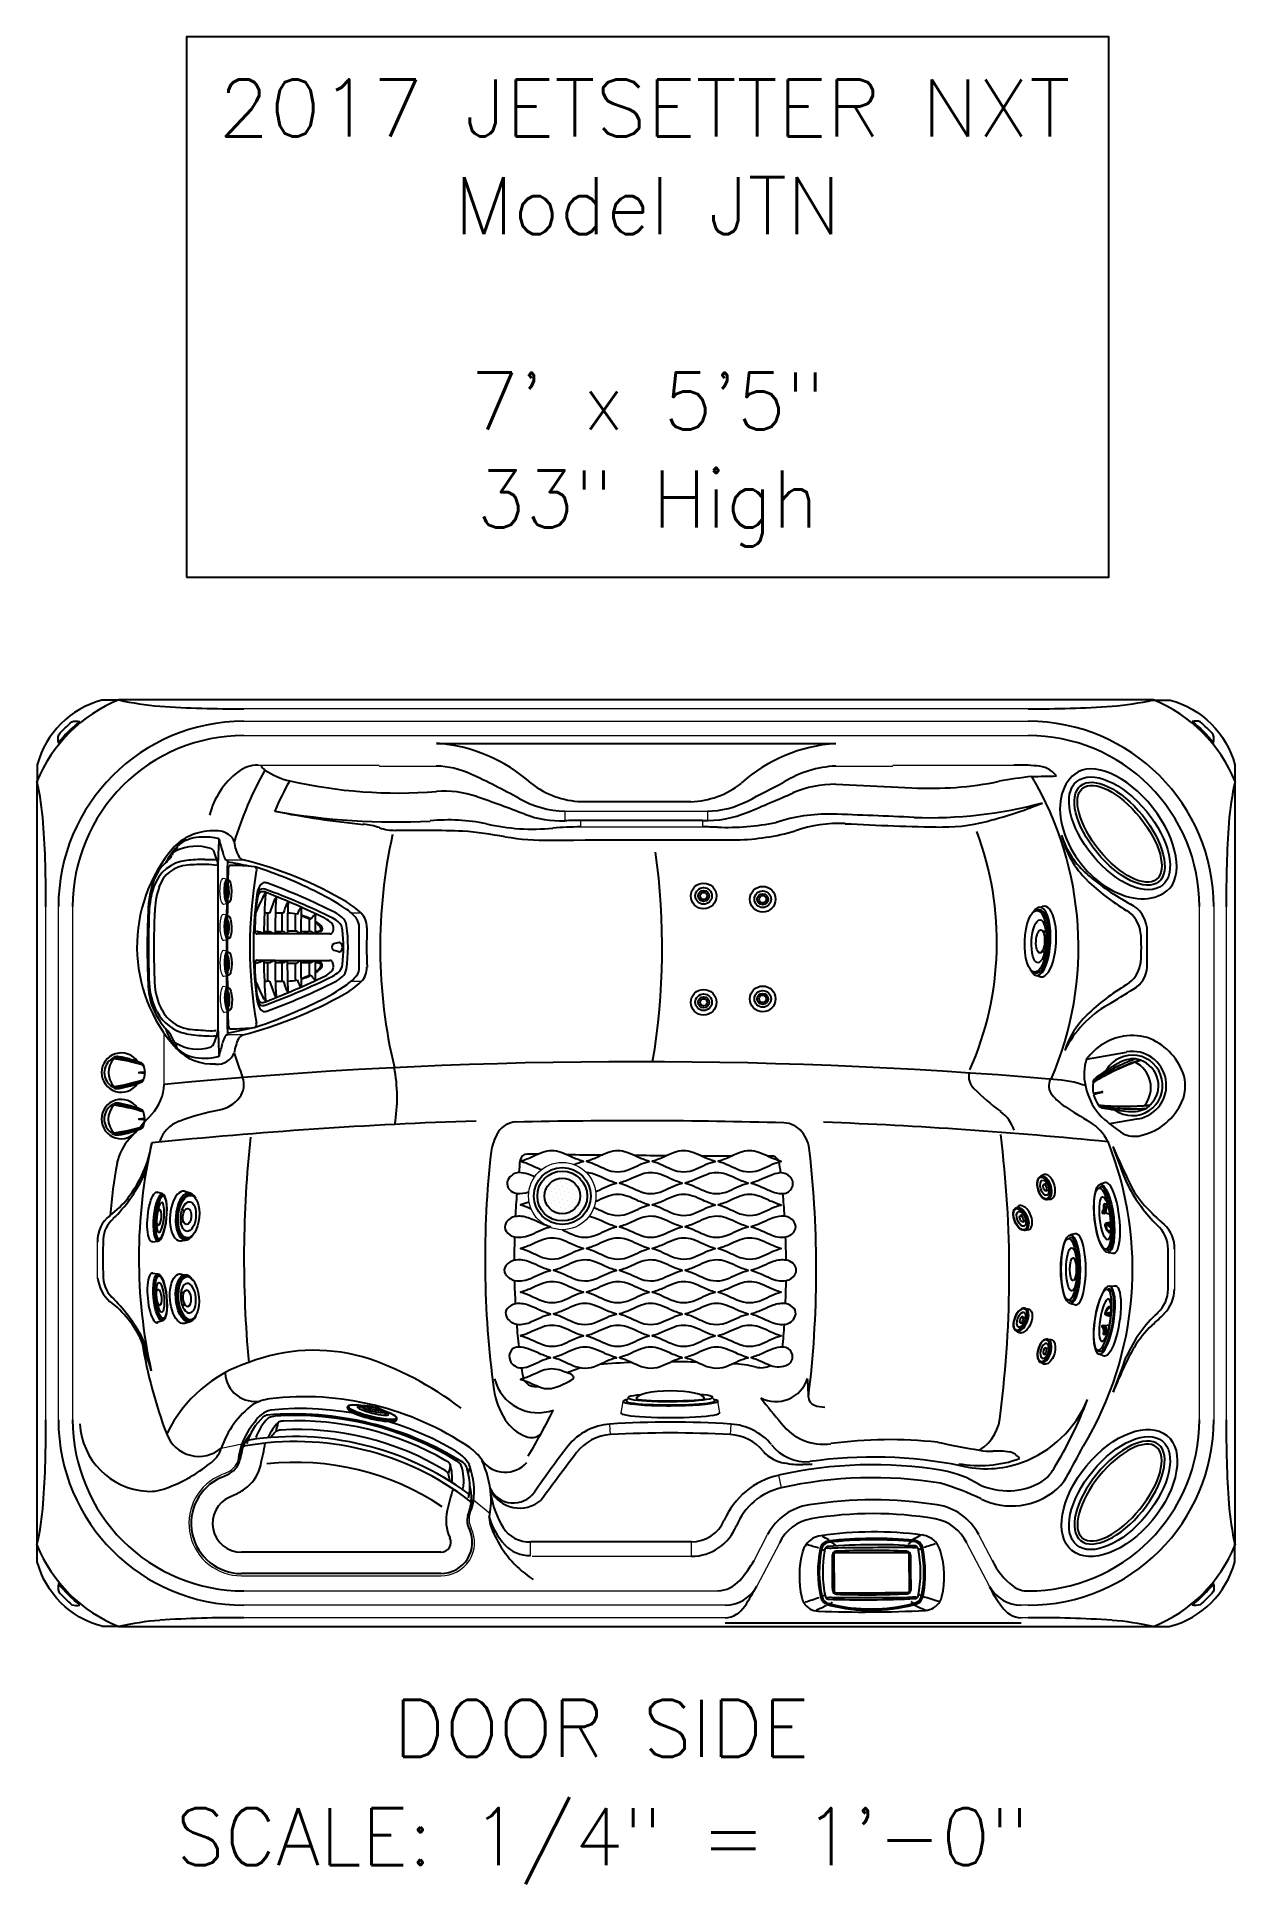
# Model space of a CAD drawing. Extents: x 526 to 610, y 679 to 808.
import ezdxf
from ezdxf.enums import TextEntityAlignment as Align

# ---------------------------------------------------------------- set-up
doc = ezdxf.new("R2010")
doc.units = 0
doc.header["$MEASUREMENT"] = 0
doc.layers.add('1', color=4, linetype='Continuous')
doc.layers.add('DIM', color=3, linetype='Continuous')
doc.styles.add('SIMPLEX', font='simplex')

msp = doc.modelspace()

# ---------------------------------------------------------------- texts
at = {"layer": 'DIM', "style": 'SIMPLEX', "width": 0.928001}
msp.add_text('2017 JETSETTER NXT', height=4, dxfattribs=at).set_placement((538.81, 801.39), (598.56, 801.39), align=Align.FIT)
at = {"layer": 'DIM', "style": 'SIMPLEX'}
for s, p in [('Model JTN', (568.92, 794.53)), ('7\' x 5\'5"', (568.92, 780.82)), ('33" High', (568.92, 773.96)), ('DOOR SIDE', (565.68, 687.72)), ('SCALE: 1/4" = 1\'-0"', (565.76, 680.13))]:
    msp.add_text(s, height=4, dxfattribs=at).set_placement(p, align=Align.CENTER)

# ---------------------------------------------------------------- blocks, each defined once
blk = doc.blocks.new('2014MJ7')
at = {"layer": '1', "color": 4}
for p, q in [((-0.9, -0.49), (-0.85, -0.74)), ((-0.23, -0.46), (-0.23, -0.7)), ((0.23, -0.7), (0.23, -0.46)), ((0.85, -0.74), (0.9, -0.49))]:
    blk.add_line(p, q, dxfattribs=at)
blk.add_ellipse((0, -0.49), major_axis=(-0.898, 0), ratio=0.547446, start_param=2.947545, end_param=6.477233, dxfattribs=at)
at = {"layer": '1', "color": 3}
blk.add_ellipse((0, -0.72), major_axis=(-0.816, 0.005), ratio=0.50035, start_param=2.865459, end_param=6.570635, dxfattribs=at)
at = {"layer": '1', "color": 4}
for centre, major_axis, ratio in [((0, -0.73), (-0.855, 0.005), 0.541267), ((0, -0.69), (-0.229, 0.005), 0.480627)]:
    blk.add_ellipse(centre, major_axis=major_axis, ratio=ratio, dxfattribs=at)
at = {"layer": '1', "color": 3}
for centre, major_axis, ratio in [((0, -0.78), (-0.793, 0.005), 0.493016), ((0, -0.71), (-0.547, 0.006), 0.510461)]:
    blk.add_ellipse(centre, major_axis=major_axis, ratio=ratio, dxfattribs=at)
blk = doc.blocks.new('2014MF')
at = {"layer": '1', "color": 4, "linetype": 'Continuous'}
for centre, radius, start, end in [((4.23, 3.41), 0.521, 104.4304, 135.4549), ((4.14, 3.78), 0.136, 60.725, 104.4304), ((-14.31, -13.86), 25.66, 39.9884, 43.8147), ((168.9, -168.92), 238.87, 133.7012, 136.2921), ((-20.17, -10.64), 28.76, 17.847, 27.387), ((-6.64, -6.64), 14.66, 10.577, 19.1989), ((-3.33, -4.29), 0.62, 136.2921, 158.3834), ((-3.74, -4.13), 0.175, 158.3834, 213.6889), ((19.25, 20.37), 33.77, 226.7454, 229.5876), ((6.87, -4.88), 0.957, 311.6785, 354.0615), ((4.55, -4.63), 3.3, 354.0615, 11.9289), ((14.59, 29.48), 38.85, 243.6524, 250.7703), ((-2.54, -5.14), 0.221, 242.6441, 339.7517), ((-151.8, 151.82), 223.96, 314.6485, 315.3439), ((6.69, 6.84), 14.87, 250.7703, 259.9145), ((4.87, -6.88), 0.959, 276.8374, 318.314), ((4.62, -4.8), 3.05, 259.9145, 276.8374)]:
    blk.add_arc(centre, radius, start, end, dxfattribs=at)
at = {"layer": '1', "color": 3, "linetype": 'Continuous'}
for centre, radius, start, end in [((5.16, 2.53), 0.213, 287.3892, 25.3544), ((23.55, -23.55), 31.71, 125.3205, 144.7027), ((5.59, -1.14), 2.73, 113.1438, 127.9437), ((4.81, 0.74), 0.691, 83.641, 115.8078), ((4.8, 1.05), 0.387, 24.5129, 76.8434), ((21.35, -21.36), 28.36, 127.9437, 142.0382), ((12.28, -10.52), 14.17, 126.0076, 135.4342), ((4.68, 0), 1.26, 105.6532, 127.5013), ((4.41, 0.31), 0.779, 99.4279, 126.0076), ((4.32, 0.84), 0.241, 47.6898, 99.4279), ((4.42, 0.86), 0.357, 22.9046, 102.5898), ((4.09, 0.58), 0.587, 14.9455, 47.6898), ((-47.16, -21.91), 56.55, 19.0912, 23.6049), ((-37.47, -18.65), 46.57, 18.5951, 24.9636), ((-40.48, -19.6), 50.16, 18.568, 24.5129), ((2.45, -0.84), 0.374, 135.5155, 164.256), ((2.17, -0.76), 0.0749, 164.256, 226.2969), ((-505.44, -512.5), 720.72, 44.82323, 45.2319), ((10.49, -12.3), 14.17, 134.4096, 143.8362), ((0.84, -2.45), 0.374, 105.5879, 134.3283), ((0.76, -2.16), 0.0749, 43.5469, 105.5879), ((513.88, 504.05), 720.72, 224.61193, 225.0206), ((3.4, -4.19), 2.98, 3.469, 15.0628), ((5.16, -4.37), 1.61, 0.7003, 20.6541), ((4.98, -4.33), 2.2, 2.2448, 18.568), ((-0.7, -4.81), 0.732, 151.1899, 186.873), ((-1.04, -4.79), 0.404, 195.6537, 244.2806), ((1.2, -5.63), 2.8, 142.0382, 155.2336), ((-0.85, -4.42), 0.372, 159.8127, 197.2707), ((18.93, 38.74), 48.29, 245.3481, 251.522), ((-0.88, -4.43), 0.345, 197.2707, 248.5994), ((0.27, -4.83), 1.57, 144.0887, 159.8127), ((-0.31, -4.4), 0.779, 143.8362, 170.4159), ((-0.84, -4.31), 0.241, 170.4159, 222.154), ((-0.59, -4.08), 0.587, 222.154, 254.8983), ((18.61, 37.3), 46.4, 245.0028, 251.3913), ((22.05, 47.11), 56.55, 246.239, 250.7527), ((-2.06, 2.06), 11.39, 307.2243, 322.6723), ((-2.52, 2.52), 11.72, 309.0468, 320.789), ((1.94, -11.57), 7.33, 58.2869, 61.5857), ((5.86, -4.34), 0.153, 223.7582, 262.9232), ((5.89, -4.15), 0.348, 262.9232, 295.0336), ((5.77, -3.88), 0.64, 294.4839, 323.6262), ((5.95, -4), 0.421, 321.7044, 359.0877), ((5.58, -4.09), 1.26, 320.789, 331.2301), ((6.07, -4.36), 0.703, 331.2301, 0.7003), ((6.18, -4.28), 1, 325.5092, 2.2448), ((4.19, -3.41), 2.98, 254.7811, 266.3748), ((3.99, -5.96), 0.421, 270.7561, 308.1395), ((3.87, -5.77), 0.64, 306.2176, 335.36), ((4.33, -5.87), 0.153, 6.9207, 46.0857), ((4.14, -5.89), 0.348, 334.8102, 6.9207), ((12.58, -1.38), 8.48, 208.535, 211.3414), ((4.33, -4.95), 2.23, 251.522, 267.8813), ((4.43, -4.83), 1.94, 251.0414, 267.6945), ((4.28, -6.2), 0.979, 267.8813, 304.3874), ((4.34, -5.98), 0.793, 270.9413, 310.8528)]:
    blk.add_arc(centre, radius, start, end, dxfattribs=at)
at = {"layer": '1', "color": 2, "linetype": 'Continuous'}
for centre, radius, start, end in [((36.48, -36.26), 48.87, 130.7637, 134.0646), ((32.92, -31.53), 42.21, 131.6463, 135.0499), ((-72.76, 210.14), 223.16, 289.8728, 290.2389), ((17.79, -30.06), 32.79, 113.3826, 115.297), ((4.5, 0.62), 0.152, 64.3436, 115.4824), ((4.82, -0.06), 0.0984, 56.1669, 113.3826), ((-4.98, -4.49), 8.18, 24.0861, 27.9617), ((7.79, 3.96), 7.21, 224.0784, 227.2647), ((-260.41, 262.33), 372.49, 314.9638, 315.154), ((133.18, -130.63), 182.71, 134.8326, 135.2131), ((0.38, -3.47), 4.57, 41.8816, 46.1558), ((54.59, -53.91), 72.5, 132.9284, 134.6307), ((-5.04, -10.07), 13.07, 43.3149, 45.7348), ((23.28, -39.81), 43.04, 114.9402, 115.9221), ((5.16, -0.85), 0.0613, 20.4819, 114.9402), ((36.17, -36.57), 48.87, 135.7793, 139.0801), ((4.51, 4.98), 8.18, 241.8822, 245.7577), ((4.05, -1.08), 1.19, 192.5326, 212.0678), ((10.17, 5.15), 9.73, 223.9252, 227.3653), ((4.17, -2.01), 0.59, 180.5605, 210.7325), ((-119.12, -125.23), 173.89, 44.8042, 45.0326), ((-2845.77, 2845.73), 4029.29, 315.01633, 315.03245), ((39.74, -38.24), 49.97, 133.0944, 135.0996), ((2.11, -3.74), 3.54, 32.3499, 42.874), ((8.03, -9.86), 8.53, 106.887, 110.1284), ((1.08, -4.26), 4.65, 19.827, 27.49), ((1.71, -4.07), 4.06, 18.798, 29.1155), ((5.56, -1.73), 0.0395, 336.2581, 106.887), ((-209.93, 73.34), 223.16, 339.605, 339.9711), ((30.02, -17.87), 32.79, 154.5468, 156.4612), ((31.45, -33), 42.21, 134.794, 138.1975), ((3.48, -0.38), 4.57, 223.688, 227.9622), ((-261.61, 261.13), 372.49, 314.6898, 314.88), ((53.76, -54.73), 72.5, 135.2132, 136.9154), ((-3.97, -7.77), 7.21, 42.5791, 45.7654), ((130.27, -133.53), 182.71, 134.6307, 135.0113), ((1.08, -4.05), 1.19, 57.776, 77.3112), ((-5.17, -10.15), 9.73, 42.4785, 45.9186), ((2.01, -4.17), 0.59, 59.1113, 89.2833), ((125.56, 118.78), 173.89, 224.8113, 225.0396), ((4.73, -2.72), 0.471, 176.6411, 211.9796), ((10.73, 2.92), 8.55, 222.6337, 227.4053), ((90.57, -88.63), 120.96, 134.7275, 135.1162), ((5.63, -3.33), 0.691, 184.0376, 213.2552), ((-59.54, 63.82), 93.44, 313.7276, 314.5459), ((7.37, -1.49), 3.06, 223.5824, 231.5861), ((6.22, -2.64), 1.43, 222.0175, 233.5502), ((5.42, -3.72), 0.0863, 233.5502, 287.2875), ((5.37, -3.56), 0.255, 287.2875, 336.3091), ((5.04, -3.15), 0.632, 37.0142, 47.6915), ((5.49, -3.81), 0.0766, 248.312, 292.7334), ((5.41, -3.6), 0.308, 290.8359, 342.8441), ((9.92, -35.45), 32.97, 96.9385, 97.6403), ((4.5, -3.46), 1.13, 353.6099, 14.6158), ((5.41, -3.57), 0.217, 336.3091, 357.4172), ((0.71, -4.37), 5.09, 11.9564, 14.1917), ((4.54, -3.54), 1.18, 352.9053, 11.0239), ((5.95, -2.78), 0.0593, 3.0399, 96.9385), ((-0.62, -4.5), 0.152, 154.3615, 205.5002), ((0.05, -4.81), 0.0984, 156.4612, 213.6769), ((10.09, 5.02), 13.07, 224.1091, 226.5289), ((39.76, -23.38), 43.04, 153.9218, 154.9036), ((0.84, -5.16), 0.0613, 154.9036, 249.3619), ((3.74, -2.11), 3.54, 226.9698, 237.4939), ((9.84, -8.05), 8.53, 159.7154, 162.9569), ((38.14, -39.84), 49.97, 134.7442, 136.7494), ((-2837.96, 2853.52), 4029.29, 314.81138, 314.8275), ((2.72, -4.73), 0.471, 57.8642, 93.2027), ((88.39, -90.81), 120.96, 134.7276, 135.1164), ((-63.65, 59.72), 93.44, 315.2979, 316.1162), ((-2.94, -10.71), 8.55, 42.4385, 47.2101), ((3.32, -5.63), 0.691, 56.5886, 85.8063), ((2.63, -6.22), 1.43, 36.2936, 47.8263), ((1.49, -7.36), 3.06, 38.353, 46.3567), ((1.73, -5.56), 0.0395, 162.9569, 293.5857), ((4.07, -1.71), 4.06, 240.7283, 251.0458), ((4.26, -1.09), 4.65, 242.4185, 250.0168), ((3.14, -5.04), 0.632, 222.1523, 232.8296), ((35.43, -10.01), 32.97, 172.2035, 172.9053), ((2.77, -5.95), 0.0593, 172.9053, 266.804), ((4.37, -0.71), 5.09, 255.7474, 257.9827), ((3.45, -4.51), 1.13, 255.2281, 276.2339), ((3.54, -4.53), 1.18, 258.9152, 277.0338), ((3.56, -5.41), 0.217, 272.4266, 293.5347), ((3.55, -5.38), 0.255, 293.5347, 342.5563), ((3.59, -5.41), 0.308, 287.095, 339.1032), ((3.71, -5.43), 0.0863, 342.5563, 36.2936), ((3.81, -5.49), 0.0766, 337.2057, 21.6271)]:
    blk.add_arc(centre, radius, start, end, dxfattribs=at)
at = {"layer": '1', "color": 3, "linetype": 'Continuous'}
for centre, major_axis, ratio, start_param, end_param in [((5.28, -5.28), (-0.149, -0.157), 0.55883, 3.141593, 6.283185), ((5.56, -5.57), (0.228, 0.231), 0.666259, 2.803821, 6.590895)]:
    blk.add_ellipse(centre, major_axis=major_axis, ratio=ratio, start_param=start_param, end_param=end_param, dxfattribs=at)
blk = doc.blocks.new('2014P')
at = {"layer": '1', "color": 4, "linetype": 'Continuous'}
for centre, radius, start, end in [((2.6, 0.81), 6.76, 113.7108, 134.311), ((1.06, 4.03), 3.19, 84.9302, 111.6135), ((2.83, 1.22), 6.23, 92.5144, 105.3655), ((2.6, 5.43), 2.02, 69.0282, 91.0646), ((2.38, 4.9), 2.59, 52.1126, 68.7639), ((1.2, 3.38), 4.51, 33.2247, 52.1126), ((36.33, -36.33), 56.93, 132.4853, 137.5248), ((25.56, -6.52), 23.93, 149.1399, 151.8247), ((3.66, 4.99), 1.57, 30.4778, 33.2247), ((4.99, 5.77), 0.0338, 338.714, 30.4778), ((151.7, -151.7), 214.54, 133.3644, 136.6356), ((5.75, 4.09), 1.46, 151.8247, 167.7875), ((4.37, 4.39), 0.0521, 164.0369, 210.1576), ((4.98, 4.74), 0.75, 210.1576, 218.5816), ((-2.23, -1.26), 4.81, 135.4815, 178.7997), ((-3.88, -2.65), 3.56, 152.1796, 178.5033), ((-5.4, -2.61), 2.04, 178.5284, 212.5705), ((-3.61, -1.47), 4.17, 212.5705, 238.3256), ((-5.77, -4.98), 0.0457, 238.3256, 289.8183), ((-11.3, 5.68), 12.05, 297.4064, 301.9082), ((-3.56, -6.93), 2.75, 110.129, 120.0584), ((-4.32, -4.91), 0.592, 96.9709, 108.2792), ((-4.38, -4.38), 0.0526, 61.967, 96.9709), ((-4.85, -5.15), 0.953, 52.33, 58.9636)]:
    blk.add_arc(centre, radius, start, end, dxfattribs=at)
at = {"layer": '1', "color": 3, "linetype": 'Continuous'}
for centre, radius, start, end in [((2.32, 0.79), 6.51, 116.4426, 132.5316), ((0.63, 4.19), 2.71, 51.1658, 116.4426), ((1.44, 8.61), 1.4, 265.9359, 288.6402), ((2.9, 4.29), 3.16, 105.432, 108.6402), ((2.12, 7.09), 0.256, 73.6359, 103.4076), ((3.31, 10.93), 3.76, 252.6436, 254.3033), ((6.68, -0.75), 9.17, 116.6777, 118.5706), ((1.17, 4.14), 3.35, 27.3166, 70.4429), ((36.91, -36.91), 57.67, 132.5316, 137.4682), ((-5.49, -3.42), 12.48, 45.2457, 51.1658), ((25.9, 28.24), 32.11, 225.2457, 226.6105), ((-16.14, 14.83), 22.38, 333.4631, 334.9369), ((3.75, 5.53), 0.429, 334.9369, 20.2035), ((2.63, 5.46), 1.41, 315.0323, 333.4631), ((-2.07, -1.16), 4.78, 137.4682, 162.8817), ((-3.77, -0.63), 2.99, 162.8817, 213.1781), ((-8.74, -1.18), 1.7, 332.1001, 0.6795), ((0.99, -6.81), 9.45, 150.7844, 153.2858), ((-7.01, -2.1), 0.254, 152.1001, 202.2906), ((-4.42, -1.55), 2.9, 192.854, 244.17), ((0.83, 2.6), 8.62, 214.4038, 224.084), ((-2.56, -1.14), 3.59, 218.9035, 229.8014), ((-5.4, -2.74), 1.28, 295.9253, 315.689), ((-5.54, -3.71), 0.466, 252.7465, 290.3957), ((-15.48, 18), 24.34, 294.497, 295.9253)]:
    blk.add_arc(centre, radius, start, end, dxfattribs=at)
at = {"layer": '1', "color": 2, "linetype": 'Continuous'}
for centre, radius, start, end in [((0.68, 4.38), 2.21, 47.9452, 117.7904), ((32.64, -32.64), 51.25, 132.2421, 137.758), ((2.37, 0.91), 6.06, 116.6364, 133.665), ((-4.79, -2.25), 10.8, 42.9754, 49.9373), ((110.53, -110.01), 156.64, 132.3511, 133.0418), ((400127.58, -400130.75), 565868.69, 134.9991937, 135.0003536), ((0.6, 2.48), 3.64, 34.1216, 46.4183), ((-1.99, -1.26), 4.52, 137.1289, 162.7112), ((-3.9, -0.67), 2.51, 162.6823, 214.9215), ((192.32, 165.3), 259.51, 220.1739, 220.5013), ((121.63, -121.21), 172.41, 137.005, 137.6317), ((-3.31, -1.79), 2.23, 220.5013, 233.5479)]:
    blk.add_arc(centre, radius, start, end, dxfattribs=at)
blk = doc.blocks.new('2014DV')
at = {"layer": '1', "color": 4, "linetype": 'Continuous'}
for p, q in [((-0.81, 2.63), (-0.83, 2.63)), ((0.81, 2.63), (0.83, 2.63))]:
    blk.add_line(p, q, dxfattribs=at)
at = {"layer": '1', "color": 3, "linetype": 'Continuous'}
for centre, radius, start, end in [((14.92, -2.72), 16.64, 161.2038, 173.7724), ((15.56, -2.87), 17.27, 161.3577, 173.5439), ((2.63, 0.94), 3.92, 154.9337, 161.356), ((-18.17, 1.52), 18.16, 2.2649, 4.048), ((19, 1.47), 18.98, 175.9877, 177.717), ((-15.55, -2.87), 17.25, 6.4511, 18.6473), ((-14.92, -2.72), 16.64, 6.2276, 18.7962), ((-2.63, 0.94), 3.92, 18.644, 25.0663), ((15.77, -3.5), 17.8, 161.356, 166.7532), ((0.36, 2.24), 0.394, 180.7592, 192.1536), ((0, 2.16), 0.0256, 192.1536, 347.8464), ((-0.35, 2.24), 0.38, 347.8464, 358.5818), ((-15.78, -3.5), 17.8, 13.2468, 18.644), ((10.63, -2.29), 12.52, 166.7532, 172.4083), ((-10.64, -2.29), 12.52, 7.5917, 13.2468), ((0, 0.71), 1.99, 218.9581, 321.3523)]:
    blk.add_arc(centre, radius, start, end, dxfattribs=at)
at = {"layer": '1', "color": 4, "linetype": 'Continuous'}
for centre, radius, start, end in [((0.32, 1.55), 1.63, 140.1433, 157.3677), ((-0.87, 2.54), 0.0857, 112.4868, 136.57), ((-2.48, 6.43), 4.13, 292.4868, 293.5777), ((0.09, 0.19), 2.61, 93.4013, 109.9959), ((0, 2.82), 0.0684, 198.3657, 341.6343), ((-0.09, 0.19), 2.61, 70.0037, 86.6001), ((0.16, 0.89), 1.88, 66.6313, 69.2027), ((0.87, 2.55), 0.0736, 39.2103, 62.7798), ((-0.32, 1.55), 1.63, 22.6323, 39.8567), ((0, 0), 2.12, 132.4792, 47.0681), ((13.84, -4.09), 16.27, 157.3677, 163.014), ((-13.84, -4.09), 16.27, 16.986, 22.6323), ((0.7, -0.07), 2.54, 163.014, 192.8482), ((-0.7, -0.07), 2.54, 347.1518, 16.986), ((-0.27, 0.04), 1.65, 203.9862, 215.0096), ((0, 0.05), 1.88, 211.5215, 328.4785), ((0.26, 0.04), 1.65, 324.9904, 336.0138)]:
    blk.add_arc(centre, radius, start, end, dxfattribs=at)
blk = doc.blocks.new('2014AV')
at = {"layer": '1', "color": 4, "linetype": 'Continuous'}
for p, q in [((-1.58, 0.53), (-1.58, 0.5)), ((0.59, 1), (0.59, 0.98)), ((-1.58, -0.53), (-1.58, -0.5)), ((0.59, -1), (0.59, -0.98))]:
    blk.add_line(p, q, dxfattribs=at)
for centre, radius, start, end in [((-0.03, 0), 1.38, 213.7428, 146.1868), ((-0.29, 0), 1.39, 159.0842, 178.2857), ((-1.09, 0.33), 0.53, 153.9073, 159.3255), ((-1.34, 0.39), 0.29, 113.0683, 141.3707), ((1.39, -6.28), 7.5, 99.8076, 112.3308), ((0.25, 0.37), 0.749, 74.9364, 99.8197), ((-0.06, 0.07), 1.14, 55.2054, 64.0447), ((0, 0), 1.16, 301.8524, 58.1476), ((-0.29, 0), 1.39, 181.7148, 200.9164), ((-1.09, -0.33), 0.53, 200.6745, 206.0927), ((-1.34, -0.39), 0.29, 218.6293, 246.9317), ((1.39, 6.28), 7.5, 247.6692, 260.1924), ((0.25, -0.37), 0.749, 260.1803, 285.0636), ((-0.06, -0.07), 1.14, 295.9553, 304.7946)]:
    blk.add_arc(centre, radius, start, end, dxfattribs=at)
at = {"layer": '1', "color": 2, "linetype": 'Continuous'}
for centre, radius, start, end in [((15.93, 321.24), 321.68, 266.8634, 266.934), ((-1.72, 0), 0.0554, 311.3619, 48.6386), ((-1.28, 0), 0.0163, 273.066, 86.934), ((16.14, -325.18), 325.63, 93.066, 93.1358)]:
    blk.add_arc(centre, radius, start, end, dxfattribs=at)
at = {"layer": '1', "color": 3, "linetype": 'Continuous'}
for centre, radius, start, end in [((1.86, -9.91), 10.98, 96.6541, 108.31), ((1.99, -10.4), 11.47, 96.9096, 108.1923), ((1.81, -8.25), 9.44, 98.3836, 110.9675), ((-0.55, 0), 1.42, 316.9149, 43.0851), ((1.99, 10.4), 11.47, 251.8075, 263.0906), ((1.86, 9.91), 10.98, 251.69, 263.3459), ((1.81, 8.25), 9.44, 249.0325, 261.6164)]:
    blk.add_arc(centre, radius, start, end, dxfattribs=at)
blk = doc.blocks.new('2014SPK')
at = {"layer": '1', "color": 4, "linetype": 'Continuous'}
blk.add_ellipse((0, 0), major_axis=(0, 4.34), ratio=0.474388, dxfattribs=at)
at = {"layer": '1', "color": 2, "linetype": 'Continuous'}
blk.add_ellipse((0, 0), major_axis=(0, 4.11), ratio=0.446028, dxfattribs=at)
blk = doc.blocks.new('2014L2')
at = {"layer": '1', "color": 3, "linetype": 'Continuous', "lineweight": 15}
for p, q in [((-3.08, 1.39), (-3.2, 1.15)), ((3, 1.15), (2.84, 1.4))]:
    blk.add_line(p, q, dxfattribs=at)
at = {"layer": '1', "color": 4, "linetype": 'Continuous', "lineweight": 15}
for p, q in [((-3.44, 1.13), (-3.59, 0.32)), ((3.36, 0.32), (3.21, 1.13))]:
    blk.add_line(p, q, dxfattribs=at)
at = {"layer": '1', "color": 3, "linetype": 'Continuous'}
for centre, major_axis, ratio, start_param, end_param in [((-0.12, 1.4), (-2.96, -0.01), 0.096023, 5.474081, 10.237444), ((-0.11, 1.31), (-2.4, 0), 0.060609, 0, 3.117594), ((-0.1, 1.15), (-3.1, 0), 0.087249, 6.191747, 9.53276)]:
    blk.add_ellipse(centre, major_axis=major_axis, ratio=ratio, start_param=start_param, end_param=end_param, dxfattribs=at)
at = {"layer": '1', "color": 2, "linetype": 'Continuous'}
blk.add_ellipse((-0.11, 1.31), major_axis=(-2.4, 0), ratio=0.230702, start_param=3.141593, end_param=6.283185, dxfattribs=at)
at = {"layer": '1', "color": 4, "linetype": 'Continuous'}
for centre, major_axis, ratio, start_param, end_param in [((-0.11, 1.13), (-3.33, 0), 0.091781, 5.867673, 9.84029), ((-0.11, 0.32), (-3.47, 0), 0.095239, 6.249456, 9.458508)]:
    blk.add_ellipse(centre, major_axis=major_axis, ratio=ratio, start_param=start_param, end_param=end_param, dxfattribs=at)
blk = doc.blocks.new('*X2')
at = {"color": 0}
for p, q in [((199.4, 336.23), (199.4, 336.23)), ((199.54, 335.83), (199.54, 335.83)), ((199.67, 336.49), (199.67, 336.49)), ((199.8, 336.1), (199.8, 336.1)), ((199.93, 335.7), (199.93, 335.7)), ((200.07, 336.36), (200.07, 336.36)), ((200.2, 335.96), (200.2, 335.96)), ((200.33, 336.63), (200.33, 336.63)), ((200.46, 336.23), (200.46, 336.23)), ((200.6, 336.89), (200.6, 336.89)), ((200.6, 335.83), (200.6, 335.83)), ((200.73, 336.49), (200.73, 336.49)), ((200.86, 336.1), (200.86, 336.1)), ((201, 336.76), (201, 336.76)), ((201, 335.7), (201, 335.7)), ((201.13, 336.36), (201.13, 336.36)), ((201.26, 335.96), (201.26, 335.96)), ((201.39, 336.63), (201.39, 336.63)), ((201.53, 336.23), (201.53, 336.23)), ((201.66, 335.83), (201.66, 335.83)), ((201.79, 336.49), (201.79, 336.49)), ((201.92, 336.1), (201.92, 336.1)), ((202.06, 335.7), (202.06, 335.7)), ((202.19, 336.36), (202.19, 336.36)), ((202.32, 335.96), (202.32, 335.96)), ((202.59, 336.23), (202.59, 336.23)), ((202.72, 335.83), (202.72, 335.83)), ((199.01, 335.3), (199.01, 335.3)), ((199.01, 334.24), (199.01, 334.24)), ((199.14, 334.9), (199.14, 334.9)), ((199.27, 335.57), (199.27, 335.57)), ((199.27, 334.51), (199.27, 334.51)), ((199.4, 335.17), (199.4, 335.17)), ((199.4, 334.11), (199.4, 334.11)), ((199.54, 334.77), (199.54, 334.77)), ((199.67, 335.43), (199.67, 335.43)), ((199.67, 334.37), (199.67, 334.37)), ((199.8, 335.04), (199.8, 335.04)), ((199.93, 334.64), (199.93, 334.64)), ((200.07, 335.3), (200.07, 335.3)), ((200.07, 334.24), (200.07, 334.24)), ((200.2, 334.9), (200.2, 334.9)), ((200.33, 335.57), (200.33, 335.57)), ((200.33, 334.51), (200.33, 334.51)), ((200.46, 335.17), (200.46, 335.17)), ((200.46, 334.11), (200.46, 334.11)), ((200.6, 334.77), (200.6, 334.77)), ((200.73, 335.43), (200.73, 335.43)), ((200.73, 334.37), (200.73, 334.37)), ((200.86, 335.04), (200.86, 335.04)), ((201, 334.64), (201, 334.64)), ((201.13, 335.3), (201.13, 335.3)), ((201.13, 334.24), (201.13, 334.24)), ((201.26, 334.9), (201.26, 334.9)), ((201.39, 335.57), (201.39, 335.57)), ((201.39, 334.51), (201.39, 334.51)), ((201.53, 335.17), (201.53, 335.17)), ((201.53, 334.11), (201.53, 334.11)), ((201.66, 334.77), (201.66, 334.77)), ((201.79, 335.43), (201.79, 335.43)), ((201.79, 334.37), (201.79, 334.37)), ((201.92, 335.04), (201.92, 335.04)), ((202.06, 334.64), (202.06, 334.64)), ((202.19, 335.3), (202.19, 335.3)), ((202.19, 334.24), (202.19, 334.24)), ((202.32, 334.9), (202.32, 334.9)), ((202.45, 335.57), (202.45, 335.57)), ((202.45, 334.51), (202.45, 334.51)), ((202.59, 335.17), (202.59, 335.17)), ((202.59, 334.11), (202.59, 334.11)), ((202.72, 334.77), (202.72, 334.77)), ((202.85, 335.43), (202.85, 335.43)), ((202.85, 334.37), (202.85, 334.37)), ((202.98, 335.04), (202.98, 335.04)), ((199.54, 333.71), (199.54, 333.71)), ((199.67, 333.31), (199.67, 333.31)), ((199.8, 333.98), (199.8, 333.98)), ((199.93, 333.58), (199.93, 333.58)), ((200.07, 333.18), (200.07, 333.18)), ((200.2, 333.84), (200.2, 333.84)), ((200.33, 333.45), (200.33, 333.45)), ((200.46, 333.05), (200.46, 333.05)), ((200.6, 333.71), (200.6, 333.71)), ((200.73, 333.31), (200.73, 333.31)), ((200.86, 333.98), (200.86, 333.98)), ((200.86, 332.91), (200.86, 332.91)), ((201, 333.58), (201, 333.58)), ((201.13, 333.18), (201.13, 333.18)), ((201.26, 333.84), (201.26, 333.84)), ((201.39, 333.45), (201.39, 333.45)), ((201.53, 333.05), (201.53, 333.05)), ((201.66, 333.71), (201.66, 333.71)), ((201.79, 333.31), (201.79, 333.31)), ((201.92, 333.98), (201.92, 333.98)), ((202.06, 333.58), (202.06, 333.58)), ((202.32, 333.84), (202.32, 333.84)), ((202.45, 333.45), (202.45, 333.45))]:
    blk.add_line(p, q, dxfattribs=at)
blk = doc.blocks.new('DRAIN')
at = {"layer": '1', "color": 2}
for radius in [1.75, 1.25]:
    blk.add_circle((0, 0), radius, dxfattribs=at)
at = {"layer": '1', "color": 3, "xscale": 0.8339416050646733, "yscale": 0.8339416050646733, "zscale": 0.8339416050646733}
blk.add_blockref('*X2', (-167.6, -279.29), dxfattribs=at)
blk = doc.blocks.new('EQLZR')
at = {"layer": '1', "color": 3}
for p, q in [((-1.65, 0.77), (-1.64, 0.84)), ((-0.82, 0.73), (-0.65, 0.87)), ((-0.47, 0.74), (-0.3, 0.88)), ((-0.07, 0.76), (0.03, 0.84)), ((0.35, 0.77), (0.4, 0.65)), ((0.66, 0.64), (0.74, 0.44)), ((1.06, 0.26), (0.97, 0.48)), ((1.82, -0.08), (1.83, -0.01))]:
    blk.add_line(p, q, dxfattribs=at)
at = {"layer": '1', "color": 3, "linetype": 'Continuous', "lineweight": 15}
for centre, radius, start, end in [((-0.74, 0.75), 0.0407, 129.7219, 147.0947), ((-0.39, 0.77), 0.0225, 127.3242, 160.9814), ((-0.07, 0.76), 0.00893, 127.7525, 217.5052), ((0.87, 3.6), 3.14, 253.6024, 254.9167), ((0.91, 3.76), 3.31, 254.9108, 256.1787), ((0.39, 0.64), 0.00897, 305.1564, 37.3639), ((1.74, 0), 0.0892, 354.5528, 44.1406)]:
    blk.add_arc(centre, radius, start, end, dxfattribs=at)
at = {"layer": '1', "color": 3}
for centre, major_axis, ratio, start_param, end_param in [((0.1, 0.42), (-1.73, 0.42), 0.199457, 5.160646, 10.546794), ((0.11, 0.46), (-1.69, 0.41), 0.169917, 5.194084, 10.519451), ((0.16, 0.66), (-0.766, 0.186), 0.159311, 5.384082, 10.324465), ((0.17, 0.74), (-0.439, 0.107), 0.147842, 5.084983, 10.622064)]:
    blk.add_ellipse(centre, major_axis=major_axis, ratio=ratio, start_param=start_param, end_param=end_param, dxfattribs=at)
at = {"layer": '1', "color": 4}
for centre, major_axis, ratio, start_param, end_param in [((0.08, 0.35), (-1.73, 0.42), 0.199457, 0, 3.177285), ((0.14, 0.58), (-1.09, 0.27), 0.1709, 5.511534, 10.199144), ((0.16, 0.67), (-0.809, 0.197), 0.182866, 5.148447, 10.535241), ((0.17, 0.75), (-0.482, 0.116), 0.174464, 4.921104, 10.797983)]:
    blk.add_ellipse(centre, major_axis=major_axis, ratio=ratio, start_param=start_param, end_param=end_param, dxfattribs=at)
blk.add_ellipse((0.19, 0.81), major_axis=(-0.161, 0.039), ratio=0.196838, dxfattribs=at)
at = {"layer": '1', "color": 3}
blk.add_ellipse((0.19, 0.81), major_axis=(-0.0627, 0.0154), ratio=0.176856, dxfattribs=at)
blk = doc.blocks.new('2014JETSETTERLID')
at = {"layer": '1', "color": 4}
for p, q in [((5.45, -7.19), (-8.54, -7.19)), ((5.45, -8.69), (-8.54, -8.69))]:
    blk.add_line(p, q, dxfattribs=at)
for centre, radius, start, end in [((52.77, -12.98), 62.62, 167.9727, 168.7227), ((-8.23, 0.01), 0.255, 100.7664, 167.4725), ((-4.76, -19.51), 20.08, 52.4996, 100.0661), ((-30.16, 4.54), 23.65, 346.25, 350.0836), ((-10.1, -0.36), 1.51, 291.9179, 345.5582), ((-10.04, -0.39), 2.94, 310.9419, 346.25), ((-8.54, -5.17), 3.52, 113.9219, 269.9995), ((-7353.45, 16552.51), 18110.13, 293.92186, 293.923349), ((-8.54, -5.17), 2.02, 113.9193, 270.0017), ((-1833.69, 4109.77), 4499.52, 293.91931, 293.9253), ((-10.25, -0.14), 3.26, 293.9253, 310.9419), ((22.39, -8.07), 16.94, 161.7187, 167.0712), ((-8.23, 0.12), 16.28, 343.0039, 345.8909), ((7.3, -3.78), 0.259, 345.8909, 52.4996), ((8.79, -4.94), 2.98, 167.0712, 204.8906), ((8.46, -4.98), 1.18, 163.0039, 209.9918), ((5.45, -6.49), 2.2, 270.0004, 24.8847), ((5.45, -6.49), 0.7, 269.9982, 24.8906)]:
    blk.add_arc(centre, radius, start, end, dxfattribs=at)
at = {"layer": '1', "color": 3}
blk.add_arc((-4.76, -19.47), 18.58, 56.3258, 96.1712, dxfattribs=at)
blk = doc.blocks.new('2014MJ2')
at = {"layer": '1', "color": 4, "linetype": 'Continuous'}
for p, q in [((-1.79, -0.88), (-1.71, -1.22)), ((1.6, -1.26), (1.69, -0.86))]:
    blk.add_line(p, q, dxfattribs=at)
for centre, radius, start, end in [((-0.72, -0.84), 0.27, 323.5571, 12.4638), ((0.61, -0.85), 0.257, 167.0052, 217.2529)]:
    blk.add_arc(centre, radius, start, end, dxfattribs=at)
for centre, major_axis, ratio, start_param, end_param in [((-0.05, -0.82), (-1.75, 0), 0.472022, 2.973716, 6.440071), ((-0.05, -1.19), (-1.66, 0), 0.479422, 2.471507, 7.03403)]:
    blk.add_ellipse(centre, major_axis=major_axis, ratio=ratio, start_param=start_param, end_param=end_param, dxfattribs=at)
at = {"layer": '1', "color": 3, "linetype": 'Continuous'}
blk.add_ellipse((-0.05, -1.25), major_axis=(-1.56, 0), ratio=0.486682, start_param=2.662218, end_param=6.9039, dxfattribs=at)
for centre, major_axis, ratio in [((-0.05, -1.31), (-1.5, 0.01), 0.490556), ((-0.05, -1.28), (-1.04, 0.01), 0.509137)]:
    blk.add_ellipse(centre, major_axis=major_axis, ratio=ratio, dxfattribs=at)
at = {"layer": '1', "color": 4, "linetype": 'Continuous'}
blk.add_ellipse((-0.05, -1.19), major_axis=(-0.564, 0), ratio=0.533197, dxfattribs=at)
blk = doc.blocks.new('2014MJ1')
at = {"layer": '1', "color": 4, "linetype": 'Continuous'}
for p, q in [((-1.58, -1.08), (-1.49, -1.47)), ((-0.4, -1.39), (-0.37, -1.27)), ((0.73, -1.4), (0.71, -1.27)), ((1.83, -1.47), (1.91, -1.08))]:
    blk.add_line(p, q, dxfattribs=at)
at = {"layer": '1', "color": 4, "linetype": 'Continuous', "extrusion": (0, 0, -1)}
blk.add_ellipse((0.17, -1.08), major_axis=(1.75, 0), ratio=0.274322, start_param=3.020812, end_param=6.403966, dxfattribs=at)
at = {"layer": '1', "color": 3, "linetype": 'Continuous', "extrusion": (0, 0, -1)}
blk.add_ellipse((0.16, -1.46), major_axis=(1.56, 0.01), ratio=0.247797, start_param=2.802725, end_param=6.544199, dxfattribs=at)
at = {"layer": '1', "color": 4, "linetype": 'Continuous', "extrusion": (0, 0, -1)}
for centre, major_axis, ratio in [((0.17, -1.47), (1.66, 0), 0.277355), ((0.17, -1.39), (0.565, -0.002), 0.304363)]:
    blk.add_ellipse(centre, major_axis=major_axis, ratio=ratio, dxfattribs=at)
at = {"layer": '1', "color": 3, "linetype": 'Continuous', "extrusion": (0, 0, -1)}
for centre, major_axis, ratio in [((0.17, -1.54), (1.5, -0.01), 0.252895), ((0.18, -1.49), (1.05, 0), 0.244531)]:
    blk.add_ellipse(centre, major_axis=major_axis, ratio=ratio, dxfattribs=at)
blk = doc.blocks.new('2014DJ4')
at = {"layer": '1', "color": 4, "linetype": 'Continuous'}
for p, q in [((-2.41, 1.06), (-2.5, 0.68)), ((2.5, 0.68), (2.41, 1.06))]:
    blk.add_line(p, q, dxfattribs=at)
at = {"layer": '1', "color": 3, "linetype": 'Continuous', "lineweight": 15}
for p, q in [((-2.14, 1.25), (-2.21, 1.11)), ((2.22, 1.09), (2.14, 1.25))]:
    blk.add_line(p, q, dxfattribs=at)
at = {"layer": '1', "color": 4, "linetype": 'Continuous'}
for centre, radius, start, end in [((-1.01, 0.49), 0.397, 21.9, 51.6356), ((1.02, 0.47), 0.416, 129.0073, 157.3358)]:
    blk.add_arc(centre, radius, start, end, dxfattribs=at)
for centre, major_axis, ratio in [((0, 1.06), (-2.41, 0), 0.275784), ((0, 0.89), (-0.812, 0), 0.276352)]:
    blk.add_ellipse(centre, major_axis=major_axis, ratio=ratio, dxfattribs=at)
at = {"layer": '1', "color": 3, "linetype": 'Continuous'}
for centre, major_axis, ratio in [((0, 1.19), (-2.16, 0), 0.260629), ((0, 0.99), (1.51, 0), 0.258819)]:
    blk.add_ellipse(centre, major_axis=major_axis, ratio=ratio, dxfattribs=at)
at = {"layer": '1', "color": 4, "linetype": 'Continuous'}
blk.add_ellipse((0, 0.68), major_axis=(-2.5, 0), ratio=0.274041, start_param=6.159415, end_param=9.548548, dxfattribs=at)
at = {"layer": '1', "color": 3, "linetype": 'Continuous'}
blk.add_ellipse((0, 1.04), major_axis=(-2.23, 0), ratio=0.252987, start_param=6.154394, end_param=9.560892, dxfattribs=at)
blk = doc.blocks.new('2014RJ4')
at = {"layer": '1', "color": 4, "linetype": 'Continuous'}
for p, q in [((-2.41, 1.06), (-2.5, 0.68)), ((-0.35, 0.93), (-0.38, 1.03)), ((-0.3, 0.67), (-0.36, 0.82)), ((0.37, 0.94), (0.28, 0.67)), ((0.38, 1.13), (0.34, 1.02)), ((0.34, 1.02), (0.37, 0.94)), ((0.89, 0.71), (0.91, 0.76)), ((0.98, 0.82), (1.02, 0.93)), ((2.5, 0.68), (2.41, 1.06))]:
    blk.add_line(p, q, dxfattribs=at)
at = {"layer": '1', "color": 4, "linetype": 'Continuous', "flags": 128}
blk.add_lwpolyline([(0.91, 0.76), (0.95, 0.79), (0.98, 0.82)], dxfattribs=at)
at = {"layer": '1', "color": 4, "linetype": 'Continuous'}
for centre, radius, start, end in [((-0.82, 0.78), 0.196, 109.7291, 196.3544), ((-0.8, 0.82), 0.104, 123.7518, 200.5903), ((-0.73, 0.85), 0.179, 200.5903, 232.9805), ((-0.2, -0.74), 1.84, 98.9519, 111.7688), ((-0.52, 0.41), 0.602, 91.2045, 123.7518), ((-0.89, 1.05), 0.408, 297.6448, 347.1762), ((-0.88, 1.07), 0.507, 309.8908, 351.4252), ((-0.53, 0.97), 0.0389, 347.1762, 91.2045), ((-0.47, 0.99), 0.0929, 24.2948, 103.2341), ((-0.59, 0.9), 0.248, 297.3263, 8.6743), ((1.26, 2.79), 2.06, 244.2244, 260.2168), ((0.41, 1.12), 0.0387, 78.927, 158.6482), ((0.83, 1.46), 0.558, 215.2902, 289.05), ((-0.13, -0.59), 1.84, 70.2427, 72.4413), ((0.76, 1.31), 0.34, 212.3313, 273.136), ((0.33, 0.78), 0.389, 58.3505, 65.3097), ((0.88, 1.53), 0.544, 229.9822, 274.3678), ((0.65, 3.4), 2.44, 273.136, 276.823), ((0.92, 0.84), 0.152, 82.2549, 90.7231), ((0.72, 0.24), 0.778, 69.6423, 73.6926), ((0.98, 0.93), 0.0405, 353.4523, 61.08)]:
    blk.add_arc(centre, radius, start, end, dxfattribs=at)
blk.add_ellipse((0, 1.06), major_axis=(-2.41, 0), ratio=0.276704, dxfattribs=at)
at = {"layer": '1', "color": 3, "linetype": 'Continuous'}
for centre, major_axis, ratio in [((0, 1.18), (-2.16, 0), 0.257713), ((0, 1), (-1.51, 0), 0.241168)]:
    blk.add_ellipse(centre, major_axis=major_axis, ratio=ratio, dxfattribs=at)
at = {"layer": '1', "color": 4, "linetype": 'Continuous'}
blk.add_ellipse((0, 0.67), major_axis=(-2.5, -0.01), ratio=0.270096, start_param=6.167649, end_param=9.544442, dxfattribs=at)
at = {"layer": '1', "color": 3, "linetype": 'Continuous'}
blk.add_ellipse((0, 1.05), major_axis=(-2.23, 0), ratio=0.254995, start_param=6.03104, end_param=9.672722, dxfattribs=at)
blk = doc.blocks.new('2014JS2')
at = {"layer": '1', "color": 4, "linetype": 'Continuous', "lineweight": 15}
for p, q in [((-2.33, 1.3), (-2.42, 0.93)), ((2.57, 0.93), (2.48, 1.3))]:
    blk.add_line(p, q, dxfattribs=at)
at = {"layer": '1', "color": 4, "linetype": 'Continuous'}
for centre, radius, start, end in [((-1.34, 0.65), 0.73, 8.2146, 30.4572), ((1.62, 0.6), 0.871, 151.5284, 170.3889)]:
    blk.add_arc(centre, radius, start, end, dxfattribs=at)
for centre, major_axis, ratio, start_param, end_param in [((0.08, 1.24), (-2.4, 0), 0.35119, 5.678823, 9.981284), ((0.08, 0.93), (-2.49, 0), 0.375367, 6.108581, 9.599382)]:
    blk.add_ellipse(centre, major_axis=major_axis, ratio=ratio, start_param=start_param, end_param=end_param, dxfattribs=at)
at = {"layer": '1', "color": 3, "linetype": 'Continuous'}
blk.add_ellipse((0.08, 1.27), major_axis=(-2.22, -0.01), ratio=0.35191, start_param=6.032094, end_param=9.675053, dxfattribs=at)
for centre, major_axis, ratio in [((0.07, 1.42), (-2.16, -0.02), 0.363798), ((0.08, 1.21), (-1.51, 0.01), 0.339788)]:
    blk.add_ellipse(centre, major_axis=major_axis, ratio=ratio, dxfattribs=at)
at = {"layer": '1', "color": 4, "linetype": 'Continuous'}
blk.add_ellipse((0.08, 1.11), major_axis=(-0.812, -0.002), ratio=0.373446, dxfattribs=at)
blk = doc.blocks.new('2014M1')
at = {"layer": '1', "color": 4, "linetype": 'Continuous', "lineweight": 15}
for p, q in [((-0.9, -0.24), (-0.86, -0.52)), ((-0.23, -0.44), (-0.23, -0.51)), ((0.23, -0.51), (0.23, -0.44)), ((0.86, -0.52), (0.9, -0.24))]:
    blk.add_line(p, q, dxfattribs=at)
at = {"layer": '1', "color": 3, "linetype": 'Continuous'}
for centre, radius, start, end in [((-0.37, -1.13), 0.665, 101.3021, 119.1849), ((0, -3.01), 2.58, 77.9081, 101.3021), ((0.44, -0.98), 0.5, 58.1847, 77.9081)]:
    blk.add_arc(centre, radius, start, end, dxfattribs=at)
at = {"layer": '1', "color": 4, "linetype": 'Continuous', "lineweight": 15}
for centre, major_axis, ratio, start_param, end_param in [((0, -0.24), (-0.901, 0), 0.269705, 3.055928, 6.36885), ((0, -0.52), (-0.859, -0.005), 0.272006, 2.75067, 6.690134)]:
    blk.add_ellipse(centre, major_axis=major_axis, ratio=ratio, start_param=start_param, end_param=end_param, dxfattribs=at)
at = {"layer": '1', "color": 3, "linetype": 'Continuous'}
for centre, major_axis, ratio, start_param, end_param in [((0, -0.54), (-0.826, 0), 0.255142, 2.85021, 6.573343), ((0, -0.51), (-0.548, 0.001), 0.27151, 6.136025, 9.578986)]:
    blk.add_ellipse(centre, major_axis=major_axis, ratio=ratio, start_param=start_param, end_param=end_param, dxfattribs=at)
blk.add_ellipse((0, -0.61), major_axis=(-0.793, -0.001), ratio=0.271001, dxfattribs=at)
at = {"layer": '1', "color": 4, "linetype": 'Continuous', "lineweight": 15}
blk.add_ellipse((0, -0.51), major_axis=(-0.23, 0), ratio=0.275384, dxfattribs=at)
blk = doc.blocks.new('SHORT GRILL')
at = {"layer": '1', "color": 4, "linetype": 'Continuous'}
for centre, radius, start, end in [((-4.46, 0.35), 3.99, 115.3973, 147.5268), ((-5.96, 3.5), 0.5, 77.6802, 115.3973), ((-10.64, -17.92), 22.43, 40.972, 77.6802), ((-7.6, 2.51), 0.181, 86.5572, 132.8326), ((-10.58, -17.8), 20.71, 36.8579, 81.7042), ((-3.51, -0.99), 4.27, 120.0296, 126.4356), ((-5.57, 2.55), 0.176, 95.3544, 117.6211), ((-5.49, 1.41), 1.32, 80.8734, 94.1755), ((-9.96, -16.73), 20, 41.7755, 76.4546), ((4.46, -3.8), 0.625, 12.0097, 38.5356), ((0.71, -3.55), 4.37, 352.2061, 358.3656), ((5.92, -3.54), 0.5, 0.4578, 40.972), ((-0.44, -3.59), 6.87, 353.6839, 0.4578), ((3.09, -3.98), 3.31, 329.1733, 353.6839), ((5.84, -5.48), 0.18, 332.0158, 32.1351)]:
    blk.add_arc(centre, radius, start, end, dxfattribs=at)
at = {"layer": '1', "color": 3, "linetype": 'Continuous'}
for centre, radius, start, end in [((-4.14, 0.49), 3.7, 117.7966, 142.9488), ((-3.67, 0.32), 3.37, 118.7933, 139.8272), ((-5.77, 3.6), 0.188, 94.77, 117.7966), ((-5.66, 2.17), 1.62, 79.8388, 94.77), ((8663.64, -5431.32), 10231.58, 147.916428, 147.91972), ((-10.36, -17.41), 21.75, 41.5691, 76.7456), ((-5.19, 3), 0.289, 92.7608, 110.8678), ((-5.14, 2.03), 1.26, 77.6428, 92.7608), ((-10.05, -16.91), 20.81, 42.9455, 75.6164), ((21048.96, -11840.3), 24144.38, 150.641915, 150.64331), ((1.86, -3.04), 3.53, 339.2964, 359.2302), ((4.48, -3.39), 0.973, 19.6763, 42.9455), ((5.29, -3.09), 0.11, 359.2302, 15.9062), ((2.58, -3.43), 3.53, 334.593, 1.1482), ((4.96, -3.74), 1.22, 23.7359, 38.4759), ((5.75, -3.39), 0.36, 4.8166, 23.7359)]:
    blk.add_arc(centre, radius, start, end, dxfattribs=at)
blk = doc.blocks.new('2014CH')
at = {"layer": '1', "color": 3, "linetype": 'Continuous'}
for p, q in [((-2.5, 0), (-2.5, 0.1)), ((2.5, 0), (2.5, 0.1)), ((-2.65, -0.15), (-2.73, -0.15)), ((2.65, -0.15), (2.73, -0.15)), ((-2.91, -3.69), (-2.89, -3.69)), ((-2.88, -3.59), (-2.89, -3.59)), ((-2.63, -2.66), (-2.72, -2.66)), ((-2.48, -2.91), (-2.48, -2.81)), ((2.52, -2.78), (2.52, -2.88)), ((2.67, -2.63), (2.75, -2.63)), ((2.83, -3.23), (2.79, -3.23)), ((2.96, -3.65), (2.94, -3.65))]:
    blk.add_line(p, q, dxfattribs=at)
at = {"layer": '1', "color": 2, "linetype": 'Continuous'}
for p, q in [((-2.65, -0.15), (-2.63, -2.66)), ((2.67, -2.63), (2.65, -0.15))]:
    blk.add_line(p, q, dxfattribs=at)
at = {"layer": '1', "color": 4, "linetype": 'Continuous'}
for centre, radius, start, end in [((0.17, -24.37), 25.83, 82.5103, 98.2794), ((1.55, -1.65), 6.61, 165.1329, 192.9779), ((-3.36, -0.34), 1.53, 142.801, 165.1329), ((-3.33, -0.37), 1.58, 98.2905, 142.801), ((4.83, -1.34), 8.25, 168.8473, 192.3569), ((-3.07, 0.23), 0.194, 94.8616, 171.7817), ((0.3, -43.24), 43.8, 86.3505, 94.4277), ((3.07, 0.28), 0.187, 8.0425, 86.3508), ((-4.77, -1.4), 8.21, 348.3442, 11.9915), ((3.33, -0.32), 1.58, 37.9836, 82.5103), ((3.36, -0.3), 1.53, 15.6883, 37.9836), ((-1.52, -1.67), 6.61, 347.8106, 15.6883), ((-3.71, -2.86), 1.22, 192.9779, 211.478), ((-3.68, -2.84), 1.26, 211.478, 267.7716), ((-3.02, -3.05), 0.209, 194.2198, 266.1247), ((-0.57, 82.67), 85.97, 268.3559, 272.4283), ((3.08, -3.03), 0.185, 266.2048, 352.2931), ((3.71, -2.79), 1.25, 273.0155, 328.8043), ((3.74, -2.81), 1.22, 328.8043, 347.8106), ((-0.52, 75.42), 79.58, 267.6919, 273.0951)]:
    blk.add_arc(centre, radius, start, end, dxfattribs=at)
at = {"layer": '1', "color": 3, "linetype": 'Continuous'}
for centre, radius, start, end in [((-76.91, -239.88), 251.11, 73.0521, 73.2442), ((4.49, -1.33), 8.25, 168.6926, 192.4247), ((4.49, -1.33), 8.15, 168.6926, 192.4247), ((-2.93, 0.15), 0.683, 100.6907, 168.6926), ((-2.93, 0.15), 0.583, 100.6907, 168.6926), ((-2.1, 2.83), 2.92, 241.8068, 245.7005), ((-52.76, -97.22), 110.03, 63.1047, 63.3744), ((-2.89, 3.31), 2.98, 264.6784, 273.3213), ((0.21, -29.2), 30.2, 84.7057, 96.2107), ((0.21, -29.2), 30.1, 84.7057, 96.2107), ((-1.59, 2.24), 1.95, 230.7307, 242.3219), ((-2.49, -0.14), 0.24, 92.2843, 181.9649), ((2.06, -300.03), 300.39, 89.8451, 90.9092), ((-0.01, -54.9), 55.06, 87.3872, 92.5986), ((2.49, -0.15), 0.241, 358.4147, 87.3872), ((1.58, 2.16), 1.85, 302.8613, 311.5986), ((2.93, 1.65), 1.29, 267.4329, 279.5216), ((54.21, -96.73), 110.31, 117.406, 117.7187), ((2.94, 0.21), 0.569, 11.2784, 84.9825), ((2.94, 0.21), 0.669, 11.2784, 84.9825), ((2.17, 2.62), 2.66, 295.4883, 299.6154), ((-5.09, -1.4), 8.76, 349.1911, 11.2784), ((-5.09, -1.4), 8.86, 349.1911, 11.2784), ((80.95, -241.23), 253.65, 107.5496, 107.7365), ((-1046.66, -7.91), 1043.95, 0.28777, 0.42564), ((1056.57, 6.59), 1053.86, 180.36668, 180.50156), ((-109, 318.17), 338.13, 287.9768, 288.151), ((-46.37, 90.35), 103.5, 294.2453, 294.6806), ((-2.86, -2.95), 0.725, 192.4247, 254.4724), ((-2.86, -2.95), 0.625, 192.4247, 254.4724), ((-2.36, -4.66), 1.93, 119.4683, 124.9372), ((-2.86, -6.13), 2.98, 87.2943, 95.9372), ((-2.03, 0.05), 3.84, 254.4724, 256.8742), ((-2.03, 0.05), 3.74, 254.4724, 256.8742), ((-0.06, 7.77), 11.81, 256.0562, 284.6497), ((-0.06, 7.77), 11.71, 256.0562, 284.6497), ((-1.83, -4.57), 1.44, 129.8495, 136.3419), ((-2.47, -2.67), 0.243, 178.7485, 268.0405), ((-1.17, 297.24), 300.39, 269.7064, 270.7705), ((-0.3, 55), 57.95, 267.8436, 272.793), ((2.51, -2.64), 0.241, 272.5961, 2.4535), ((1.87, -4.53), 1.44, 43.41, 50.4808), ((2.94, -4.41), 1.29, 81.094, 93.1827), ((2.33, -1.2), 2.43, 283.8317, 290.5382), ((2.33, -1.2), 2.53, 283.8317, 290.5382), ((72.06, 147.62), 166.31, 245.4577, 245.7422), ((2.91, -2.93), 0.608, 295.3872, 349.1911), ((2.91, -2.93), 0.708, 295.3872, 349.1911), ((2.4, -4.64), 1.95, 56.0866, 61.0999), ((105.79, 323.77), 342.43, 252.641, 252.836)]:
    blk.add_arc(centre, radius, start, end, dxfattribs=at)
at = {"layer": '1', "color": 2, "linetype": 'Continuous'}
for centre, radius, start, end in [((-0.07, -957.73), 957.73, 89.84599, 90.14542), ((-2.5, -0.15), 0.15, 90.2644, 180.3948), ((2.5, -0.15), 0.15, 0.3947, 89.7239), ((-2.48, -2.66), 0.15, 180.3945, 270.4419), ((-37.41, 6738.68), 6741.59, 270.29682, 270.339348), ((2.52, -2.63), 0.15, 270.6091, 0.3947)]:
    blk.add_arc(centre, radius, start, end, dxfattribs=at)
blk = doc.blocks.new('2017 JETSETTER NXT')
at = {"color": 4}
blk.add_lwpolyline([(5.72, 64.98, 0.202913), (-0.01, 59.25), (-0.01, 5.71, 0.202913), (5.72, -0.02), (78.26, -0.02, 0.202913), (83.99, 5.71), (83.99, 59.25, 0.202913), (78.26, 64.98)], format="xyb", close=True, dxfattribs=at)
at = {"layer": '1', "color": 3, "linetype": 'Continuous', "lineweight": 15}
for p, q in [((14.49, 64.37), (69.49, 64.37)), ((14.49, 63.48), (41.99, 63.48)), ((14.49, 62.48), (69.49, 62.48)), ((41.99, 63.48), (69.49, 63.48)), ((15.49, 60.41), (15.69, 60.41)), ((15.69, 60.41), (23.99, 60.41)), ((23.99, 60.34), (27.99, 60.34)), ((23.99, 60.34), (23.99, 60.34)), ((55.99, 60.34), (59.99, 60.34)), ((59.99, 60.41), (68.48, 60.41)), ((59.99, 60.34), (59.99, 60.34)), ((16.62, 57.21), (16.61, 57.19)), ((16.61, 57.19), (16.61, 57.19)), ((16.67, 57.18), (16.62, 57.21)), ((16.67, 57.18), (16.66, 57.18)), ((36.99, 57.17), (46.99, 57.17)), ((36.99, 57.17), (36.99, 56.5)), ((46.99, 57.17), (46.99, 56.52)), ((72.34, 57.57), (72.34, 57.57)), ((38.1, 56.52), (38.1, 56.07)), ((38.1, 56.07), (46.64, 56.07)), ((46.64, 56.52), (46.64, 56.07)), ((13.23, 53.76), (14.44, 53.76)), ((74.01, 54.07), (74, 54.06)), ((78.89, 51.97), (78.89, 51.98)), ((77.12, 51.76), (77.11, 51.76)), ((0.6, 14.48), (0.6, 50.48)), ((1.49, 32.48), (1.49, 50.48)), ((2.49, 50.48), (2.49, 32.48)), ((22.72, 50.01), (22.03, 50.01)), ((81.49, 32.48), (81.49, 50.48)), ((82.49, 50.48), (82.49, 32.48)), ((83.37, 50.48), (83.37, 14.48)), ((22.72, 45.23), (21.99, 45.23)), ((8.9, 38.01), (8.9, 41.52)), ((14.44, 41.48), (13.35, 41.48)), ((77.38, 34.42), (77.21, 34.39)), ((1.49, 14.48), (1.49, 32.48)), ((2.49, 32.48), (2.49, 14.48)), ((7.98, 33.66), (7.98, 33.67)), ((7.98, 33.66), (7.98, 33.66)), ((7.98, 33.66), (7.98, 33.66)), ((81.49, 14.48), (81.49, 32.48)), ((82.49, 32.48), (82.49, 14.48)), ((4.24, 24.44), (4.23, 26.94)), ((79.75, 26.45), (79.75, 23.65)), ((15.12, 15.56), (15.12, 15.56)), ((15.29, 15.66), (15.29, 15.66)), ((40.21, 13.44), (40.16, 14.18)), ((48.64, 14.18), (48.59, 13.44)), ((12.91, 12.49), (14.37, 12.8)), ((14.2, 12.04), (14.2, 12.03)), ((14.37, 12.8), (14.23, 12.15)), ((14.29, 12.34), (14.29, 12.33)), ((67.02, 12.29), (67.02, 12.29)), ((31.19, 11.64), (31.19, 11.65)), ((31.19, 11.64), (31.19, 11.64)), ((51.97, 10.59), (52.17, 9.71)), ((74, 10.9), (74.01, 10.89)), ((31.76, 9.68), (31.76, 9.68)), ((31.74, 7.9), (30.59, 8.84)), ((34.59, 4.96), (34.59, 5.92)), ((45.87, 4.91), (45.87, 5.92)), ((50.27, 4.62), (51.21, 6.43)), ((52.04, 5.84), (50.45, 2.82)), ((66.77, 2.82), (65.19, 5.84)), ((66.01, 6.43), (66.96, 4.62)), ((34.71, 4.91), (45.87, 4.91)), ((14.32, 3.54), (28.31, 3.54)), ((14.49, 2.48), (41.99, 2.48)), ((41.99, 1.48), (14.49, 1.48)), ((41.99, 2.48), (47.74, 2.48)), ((48.24, 1.48), (41.99, 1.48)), ((69.49, 1.48), (68.99, 1.48)), ((48.24, 0.59), (14.49, 0.59)), ((69.49, 0.59), (68.99, 0.59))]:
    blk.add_line(p, q, dxfattribs=at)
at = {"layer": '1', "color": 2}
for p, q in [((55.99, 61.91), (27.99, 61.91)), ((55.99, 59.06), (61.33, 58.81)), ((46.64, 56.52), (38.1, 56.52)), ((73.58, 39.79), (76.38, 40.28)), ((77.21, 35.6), (75.19, 35.25)), ((15.85, 14.73), (15.84, 14.69)), ((30.22, 10.69), (30.34, 11.1)), ((45.87, 5.92), (34.59, 5.92))]:
    blk.add_line(p, q, dxfattribs=at)
at = {"layer": '1', "color": 3}
blk.add_line((48.24, 0.23), (68.99, 0.23), dxfattribs=at)
at = {"layer": '1', "color": 4, "linetype": 'Continuous'}
for points in [[(5.85, 64.97), (4.6, 64.97, 0.06455), (4.54, 64.96, 0.269989), (0.01, 60.43, 0.064627), (0, 60.37), (0, 59.12)], [(78.13, 64.97), (79.38, 64.97, -0.06455), (79.44, 64.96, -0.269989), (83.97, 60.43, -0.064627), (83.98, 60.37), (83.98, 59.12)], [(5.85, -0.01), (4.6, -0.01, -0.06455), (4.54, 0, -0.269989), (0.01, 4.53, -0.064627), (0, 4.59), (0, 5.84)], [(78.13, -0.01), (79.38, -0.01, 0.06455), (79.44, 0, 0.269989), (83.97, 4.53, 0.064627), (83.98, 4.59), (83.98, 5.84)]]:
    blk.add_lwpolyline(points, format="xyb", dxfattribs=at)
for points in [[(2.99, 63.47, 0.052002), (1.5, 61.98, -0.145561), (1.52, 62.54, -0.041549), (2.43, 63.45, -0.138511)], [(80.99, 63.47, -0.052002), (82.48, 61.98, 0.145561), (82.46, 62.54, 0.041549), (81.54, 63.45, 0.138511)], [(2.99, 1.49, -0.052002), (1.5, 2.98, 0.145561), (1.52, 2.42, 0.041549), (2.43, 1.51, 0.138511)], [(80.99, 1.49, 0.052002), (82.48, 2.98, -0.145561), (82.46, 2.42, -0.041549), (81.54, 1.51, -0.138511)]]:
    blk.add_lwpolyline(points, format="xyb", close=True, dxfattribs=at)
at = {"layer": '1', "color": 3, "linetype": 'Continuous'}
for points in [[(37.65, 32.39, -0.05423), (38.3, 32.61, -0.040171), (37.44, 32.94, 0.028895), (36.73, 33.24, 0.17592), (35.44, 33.23, 0.025087), (34.74, 32.93, -0.045551), (33.9, 32.62, -0.049622), (34.65, 32.34, 0.004326), (35.21, 32.09, 0.01957), (35.35, 32.03, 0.01957)], [(34.88, 31.53, 0.018525), (34.42, 31.71, 0.089844), (33.76, 31.82)], [(39.16, 30.5, 0.01682), (39.29, 30.55, 0.007538), (39.94, 30.85, -0.055923), (40.61, 31.08, -0.040171), (39.75, 31.41, 0.028895), (39.04, 31.71, 0.070894), (38.52, 31.82, 0.070894)], [(52.1, 31.81, 0.066568), (51.61, 31.7, 0.025087), (50.91, 31.4, -0.045551), (50.06, 31.09, -0.049622), (50.81, 30.81, 0.004326), (51.37, 30.56, 0.114689), (52.26, 30.35, 0.114689)], [(33.63, 30.36, 0.106973), (34.48, 30.47, 0.106973)], [(39.05, 29.38, -0.014869), (39.26, 29.28, 0.004326), (39.82, 29.03, 0.230611), (41.59, 29.02, 0.007538), (42.25, 29.32, -0.055923), (42.92, 29.55, -0.040171), (42.06, 29.88, 0.028895), (41.35, 30.18, 0.17592), (40.06, 30.17, 0.025087), (39.36, 29.87, -0.011427), (39.15, 29.78, -0.011427)], [(33.47, 27.32, 0.153231), (34.67, 27.49, 0.007538), (35.32, 27.79, -0.055923), (35.99, 28.02, -0.040171), (35.13, 28.35, 0.028895), (34.42, 28.65, 0.121185), (33.52, 28.74, 0.121185)], [(34.49, 29.76, -0.031955), (33.9, 29.56, -0.048308), (34.63, 29.29, -0.048308)], [(36.83, 27.81, -0.008795), (36.96, 27.75, 0.004326), (37.52, 27.5, 0.230611), (39.29, 27.49, 0.007538), (39.94, 27.79, -0.055923), (40.61, 28.02, -0.040171), (39.75, 28.35, 0.028895), (39.04, 28.65, 0.047592), (38.7, 28.74, 0.047592)], [(52.4, 28.76, 0.106644), (51.61, 28.64, 0.025087), (50.91, 28.34, -0.045551), (50.06, 28.03, -0.049622), (50.81, 27.75, 0.004326), (51.37, 27.5, 0.142027), (52.48, 27.3, 0.142027)], [(33.47, 24.26, 0.153172), (34.67, 24.43, 0.007538), (35.32, 24.73, -0.055923), (35.99, 24.96, -0.040171), (35.13, 25.29, 0.028895), (34.42, 25.59, 0.131398), (33.45, 25.67, 0.131398)], [(52.53, 25.68, 0.123594), (51.61, 25.58, 0.025087), (50.91, 25.28, -0.045551), (50.06, 24.97, -0.049622), (50.81, 24.69, 0.004326), (51.37, 24.44, 0.147537), (52.52, 24.25, 0.147537)], [(33.63, 21.18, 0.13218), (34.67, 21.37, 0.007538), (35.32, 21.67, -0.055923), (35.99, 21.9, -0.040171), (35.13, 22.23, 0.028895), (34.42, 22.53, 0.11954), (33.54, 22.62, 0.11954)], [(52.48, 22.63, 0.116998), (51.61, 22.52, 0.025087), (50.91, 22.22, -0.045551), (50.06, 21.91, -0.049622), (50.81, 21.63, 0.004326), (51.37, 21.38, 0.13083), (52.39, 21.18, 0.13083)], [(33.96, 18.12, 0.090943), (34.67, 18.31, 0.007538), (35.32, 18.61, -0.055923), (35.99, 18.84, -0.040171), (35.13, 19.17, 0.028895), (34.42, 19.47, 0.086225), (33.78, 19.58, 0.086225)], [(52.27, 19.58, 0.089227), (51.61, 19.46, 0.025087), (50.91, 19.16, -0.045551), (50.06, 18.85, -0.049622), (50.81, 18.57, 0.004326), (51.37, 18.32, 0.007962), (51.43, 18.29, 0.007962)], [(37.16, 17.77, 0.017389), (36.73, 17.94, 0.17592), (35.44, 17.93, 0.025087), (34.74, 17.63, -0.045551), (33.9, 17.32, -0.049622), (34.65, 17.04, 0.003611), (35.11, 16.83, 0.003611)]]:
    blk.add_lwpolyline(points, format="xyb", dxfattribs=at)
for points in [[(39.26, 32.34, 0.004326), (39.82, 32.09, 0.230611), (41.59, 32.08, 0.007538), (42.25, 32.38, -0.055923), (42.92, 32.61, -0.040171), (42.06, 32.94, 0.028895), (41.35, 33.24, 0.17592), (40.06, 33.23, 0.025087), (39.36, 32.93, -0.045551), (38.51, 32.62, -0.049622)], [(43.88, 32.34, 0.004326), (44.44, 32.09, 0.230611), (46.21, 32.08, 0.007538), (46.87, 32.38, -0.055923), (47.54, 32.61, -0.040171), (46.68, 32.94, 0.028895), (45.97, 33.24, 0.17592), (44.68, 33.23, 0.025087), (43.98, 32.93, -0.045551), (43.13, 32.62, -0.049622)], [(48.5, 32.34, 0.004326), (49.06, 32.09, 0.230611), (50.83, 32.08, 0.007538), (51.49, 32.38, -0.055923), (52.16, 32.61, -0.040171), (51.3, 32.94, 0.028895), (50.59, 33.24, 0.17592), (49.3, 33.23, 0.025087), (48.6, 32.93, -0.045551), (47.75, 32.62, -0.049622)], [(41.57, 30.81, 0.004326), (42.13, 30.56, 0.230611), (43.9, 30.55, 0.007538), (44.56, 30.85, -0.055923), (45.23, 31.08, -0.040171), (44.37, 31.41, 0.028895), (43.66, 31.71, 0.17592), (42.37, 31.7, 0.025087), (41.67, 31.4, -0.045551), (40.82, 31.09, -0.049622)], [(46.19, 30.81, 0.004326), (46.75, 30.56, 0.230611), (48.52, 30.55, 0.007538), (49.18, 30.85, -0.055923), (49.85, 31.08, -0.040171), (48.99, 31.41, 0.028895), (48.28, 31.71, 0.17592), (46.99, 31.7, 0.025087), (46.29, 31.4, -0.045551), (45.44, 31.09, -0.049622)], [(43.88, 29.28, 0.004326), (44.44, 29.03, 0.230611), (46.21, 29.02, 0.007538), (46.87, 29.32, -0.055923), (47.54, 29.55, -0.040171), (46.68, 29.88, 0.028895), (45.97, 30.18, 0.17592), (44.68, 30.17, 0.025087), (43.98, 29.87, -0.045551), (43.13, 29.56, -0.049622)], [(48.5, 29.28, 0.004326), (49.06, 29.03, 0.230611), (50.83, 29.02, 0.007538), (51.49, 29.32, -0.055923), (52.16, 29.55, -0.040171), (51.3, 29.88, 0.028895), (50.59, 30.18, 0.17592), (49.3, 30.17, 0.025087), (48.6, 29.87, -0.045551), (47.75, 29.56, -0.049622)], [(41.57, 27.75, 0.004326), (42.13, 27.5, 0.230611), (43.9, 27.49, 0.007538), (44.56, 27.79, -0.055923), (45.23, 28.02, -0.040171), (44.37, 28.35, 0.028895), (43.66, 28.65, 0.17592), (42.37, 28.64, 0.025087), (41.67, 28.34, -0.045551), (40.82, 28.03, -0.049622)], [(46.19, 27.75, 0.004326), (46.75, 27.5, 0.230611), (48.52, 27.49, 0.007538), (49.18, 27.79, -0.055923), (49.85, 28.02, -0.040171), (48.99, 28.35, 0.028895), (48.28, 28.65, 0.17592), (46.99, 28.64, 0.025087), (46.29, 28.34, -0.045551), (45.44, 28.03, -0.049622)], [(34.65, 26.22, 0.004326), (35.21, 25.97, 0.230611), (36.98, 25.96, 0.007538), (37.63, 26.26, -0.055923), (38.3, 26.49, -0.040171), (37.44, 26.82, 0.028895), (36.73, 27.12, 0.17592), (35.44, 27.11, 0.025087), (34.74, 26.81, -0.045551), (33.9, 26.5, -0.049622)], [(39.26, 26.22, 0.004326), (39.82, 25.97, 0.230611), (41.59, 25.96, 0.007538), (42.25, 26.26, -0.055923), (42.92, 26.49, -0.040171), (42.06, 26.82, 0.028895), (41.35, 27.12, 0.17592), (40.06, 27.11, 0.025087), (39.36, 26.81, -0.045551), (38.51, 26.5, -0.049622)], [(43.88, 26.22, 0.004326), (44.44, 25.97, 0.230611), (46.21, 25.96, 0.007538), (46.87, 26.26, -0.055923), (47.54, 26.49, -0.040171), (46.68, 26.82, 0.028895), (45.97, 27.12, 0.17592), (44.68, 27.11, 0.025087), (43.98, 26.81, -0.045551), (43.13, 26.5, -0.049622)], [(48.5, 26.22, 0.004326), (49.06, 25.97, 0.230611), (50.83, 25.96, 0.007538), (51.49, 26.26, -0.055923), (52.16, 26.49, -0.040171), (51.3, 26.82, 0.028895), (50.59, 27.12, 0.17592), (49.3, 27.11, 0.025087), (48.6, 26.81, -0.045551), (47.75, 26.5, -0.049622)], [(36.96, 24.69, 0.004326), (37.52, 24.44, 0.230611), (39.29, 24.43, 0.007538), (39.94, 24.73, -0.055923), (40.61, 24.96, -0.040171), (39.75, 25.29, 0.028895), (39.04, 25.59, 0.17592), (37.75, 25.58, 0.025087), (37.05, 25.28, -0.045551), (36.21, 24.97, -0.049622)], [(41.57, 24.69, 0.004326), (42.13, 24.44, 0.230611), (43.9, 24.43, 0.007538), (44.56, 24.73, -0.055923), (45.23, 24.96, -0.040171), (44.37, 25.29, 0.028895), (43.66, 25.59, 0.17592), (42.37, 25.58, 0.025087), (41.67, 25.28, -0.045551), (40.82, 24.97, -0.049622)], [(46.19, 24.69, 0.004326), (46.75, 24.44, 0.230611), (48.52, 24.43, 0.007538), (49.18, 24.73, -0.055923), (49.85, 24.96, -0.040171), (48.99, 25.29, 0.028895), (48.28, 25.59, 0.17592), (46.99, 25.58, 0.025087), (46.29, 25.28, -0.045551), (45.44, 24.97, -0.049622)], [(34.65, 23.16, 0.004326), (35.21, 22.91, 0.230611), (36.98, 22.9, 0.007538), (37.63, 23.2, -0.055923), (38.3, 23.43, -0.040171), (37.44, 23.76, 0.028895), (36.73, 24.06, 0.17592), (35.44, 24.05, 0.025087), (34.74, 23.75, -0.045551), (33.9, 23.44, -0.049622)], [(39.26, 23.16, 0.004326), (39.82, 22.91, 0.230611), (41.59, 22.9, 0.007538), (42.25, 23.2, -0.055923), (42.92, 23.43, -0.040171), (42.06, 23.76, 0.028895), (41.35, 24.06, 0.17592), (40.06, 24.05, 0.025087), (39.36, 23.75, -0.045551), (38.51, 23.44, -0.049622)], [(43.88, 23.16, 0.004326), (44.44, 22.91, 0.230611), (46.21, 22.9, 0.007538), (46.87, 23.2, -0.055923), (47.54, 23.43, -0.040171), (46.68, 23.76, 0.028895), (45.97, 24.06, 0.17592), (44.68, 24.05, 0.025087), (43.98, 23.75, -0.045551), (43.13, 23.44, -0.049622)], [(48.5, 23.16, 0.004326), (49.06, 22.91, 0.230611), (50.83, 22.9, 0.007538), (51.49, 23.2, -0.055923), (52.16, 23.43, -0.040171), (51.3, 23.76, 0.028895), (50.59, 24.06, 0.17592), (49.3, 24.05, 0.025087), (48.6, 23.75, -0.045551), (47.75, 23.44, -0.049622)], [(36.96, 21.63, 0.004326), (37.52, 21.38, 0.230611), (39.29, 21.37, 0.007538), (39.94, 21.67, -0.055923), (40.61, 21.9, -0.040171), (39.75, 22.23, 0.028895), (39.04, 22.53, 0.17592), (37.75, 22.52, 0.025087), (37.05, 22.22, -0.045551), (36.21, 21.91, -0.049622)], [(41.57, 21.63, 0.004326), (42.13, 21.38, 0.230611), (43.9, 21.37, 0.007538), (44.56, 21.67, -0.055923), (45.23, 21.9, -0.040171), (44.37, 22.23, 0.028895), (43.66, 22.53, 0.17592), (42.37, 22.52, 0.025087), (41.67, 22.22, -0.045551), (40.82, 21.91, -0.049622)], [(46.19, 21.63, 0.004326), (46.75, 21.38, 0.230611), (48.52, 21.37, 0.007538), (49.18, 21.67, -0.055923), (49.85, 21.9, -0.040171), (48.99, 22.23, 0.028895), (48.28, 22.53, 0.17592), (46.99, 22.52, 0.025087), (46.29, 22.22, -0.045551), (45.44, 21.91, -0.049622)], [(34.65, 20.1, 0.004326), (35.21, 19.85, 0.230611), (36.98, 19.84, 0.007538), (37.63, 20.14, -0.055923), (38.3, 20.37, -0.040171), (37.44, 20.7, 0.028895), (36.73, 21, 0.17592), (35.44, 20.99, 0.025087), (34.74, 20.69, -0.045551), (33.9, 20.38, -0.049622)], [(39.26, 20.1, 0.004326), (39.82, 19.85, 0.230611), (41.59, 19.84, 0.007538), (42.25, 20.14, -0.055923), (42.92, 20.37, -0.040171), (42.06, 20.7, 0.028895), (41.35, 21, 0.17592), (40.06, 20.99, 0.025087), (39.36, 20.69, -0.045551), (38.51, 20.38, -0.049622)], [(43.88, 20.1, 0.004326), (44.44, 19.85, 0.230611), (46.21, 19.84, 0.007538), (46.87, 20.14, -0.055923), (47.54, 20.37, -0.040171), (46.68, 20.7, 0.028895), (45.97, 21, 0.17592), (44.68, 20.99, 0.025087), (43.98, 20.69, -0.045551), (43.13, 20.38, -0.049622)], [(48.5, 20.1, 0.004326), (49.06, 19.85, 0.230611), (50.83, 19.84, 0.007538), (51.49, 20.14, -0.055923), (52.16, 20.37, -0.040171), (51.3, 20.7, 0.028895), (50.59, 21, 0.17592), (49.3, 20.99, 0.025087), (48.6, 20.69, -0.045551), (47.75, 20.38, -0.049622)], [(36.96, 18.57, 0.004326), (37.52, 18.32, 0.230611), (39.29, 18.31, 0.007538), (39.94, 18.61, -0.055923), (40.61, 18.84, -0.040171), (39.75, 19.17, 0.028895), (39.04, 19.47, 0.17592), (37.75, 19.46, 0.025087), (37.05, 19.16, -0.045551), (36.21, 18.85, -0.049622)], [(41.57, 18.57, 0.004326), (42.13, 18.32, 0.230611), (43.9, 18.31, 0.007538), (44.56, 18.61, -0.055923), (45.23, 18.84, -0.040171), (44.37, 19.17, 0.028895), (43.66, 19.47, 0.17592), (42.37, 19.46, 0.025087), (41.67, 19.16, -0.045551), (40.82, 18.85, -0.049622)], [(46.19, 18.57, 0.004326), (46.75, 18.32, 0.230611), (48.52, 18.31, 0.007538), (49.18, 18.61, -0.055923), (49.85, 18.84, -0.040171), (48.99, 19.17, 0.028895), (48.28, 19.47, 0.17592), (46.99, 19.46, 0.025087), (46.29, 19.16, -0.045551), (45.44, 18.85, -0.049622)]]:
    blk.add_lwpolyline(points, format="xyb", close=True, dxfattribs=at)
at = {"layer": '1'}
for centre, radius in [((46.73, 51.23), 0.9), ((50.87, 51), 0.9), ((46.73, 51.23), 0.252), ((50.87, 51), 0.252), ((46.73, 43.77), 0.9), ((50.87, 44.01), 0.9), ((50.87, 44.01), 0.252), ((46.73, 43.77), 0.252)]:
    blk.add_circle(centre, radius, dxfattribs=at)
at = {"layer": '1', "color": 3}
for centre, radius in [((46.73, 51.23), 0.585), ((46.73, 51.23), 0.385), ((50.87, 51), 0.585), ((50.87, 51), 0.385), ((46.73, 43.77), 0.585), ((46.73, 43.77), 0.385), ((50.87, 44.01), 0.585), ((50.87, 44.01), 0.385)]:
    blk.add_circle(centre, radius, dxfattribs=at)
at = {"layer": '1', "color": 3, "linetype": 'Continuous', "lineweight": 15}
blk.add_circle((36.82, 30.18), 2.36, dxfattribs=at)
at = {"layer": '1', "color": 2, "linetype": 'Continuous'}
blk.add_circle((36.82, 30.18), 1.99, dxfattribs=at)
at = {"layer": '1', "color": 3}
for centre, radius, start, end in [((9.92, 83), 18.5, 256.8692, 265.9177), ((74.05, 83), 18.5, 274.0823, 283.1308), ((13.69, 135.81), 71.45, 265.9177, 270.6373), ((70.28, 135.81), 71.45, 269.3627, 274.0823), ((14.49, 50.48), 13, 90, 180), ((14.49, 50.48), 12, 89.9997, 180.0003), ((69.49, 50.48), 13, 360, 90), ((69.49, 50.48), 12, 359.9997, 90.0003), ((27.12, 50.6), 11.38, 48.5179, 85.5971), ((56.71, 50.88), 11.06, 93.7334, 131.7093), ((17.43, 55.55), 5.51, 127.5565, 165.7477), ((38.05, 47.62), 25.34, 150.599, 163.0608), ((15.51, 58.05), 2.36, 90.4839, 127.5565), ((16.44, 60.75), 0.83, 204.0964, 235.4321), ((27.86, 54.27), 6.07, 65.2661, 88.7906), ((9.57, 14.57), 49.78, 60.8924, 65.2661), ((56.37, 52.69), 7.66, 92.8394, 121.457), ((68.85, 48.3), 12.11, 84.1684, 91.7487), ((60.97, 489.72), 430.2, 271.1689, 271.399), ((49.52, 47.66), 23.49, 336.7283, 30.5851), ((69.96, 58.39), 1.97, 39.833, 86.4116), ((-18.02, 55.05), 18.49, 4.0803, 13.1352), ((35.48, 49.19), 20.45, 150.3529, 156.9875), ((38.34, 63.84), 5.99, 231.9636, 268.1752), ((45.67, 63.76), 5.92, 271.5814, 308.4765), ((-1764.77, 3539.82), 3926.39, 297.52577, 297.56801), ((102, 55.05), 18.49, 166.8648, 175.9197), ((25.09, 103.52), 47.1, 259.7011, 273.0068), ((37.27, 64.31), 7.15, 240.8924, 267.7767), ((42.37, 1478.78), 1420.93, 269.82988, 270.13969), ((46.87, 63.52), 6.35, 271.0873, 297.5258), ((62.55, 87.73), 31.01, 268.0333, 284.8293), ((-70.88, 51.27), 71.49, 359.3635, 4.0803), ((12.35, 51.86), 3.94, 87.5222, 134.8522), ((12.59, 54.33), 1.47, 42.748, 92.5568), ((28.86, 43.48), 13.08, 78.3632, 95.7018), ((34.7, 70.17), 14.25, 257.013, 275.8313), ((38.09, 31.21), 24.86, 89.9623, 94.4811), ((46.65, 29), 27.07, 87.7651, 90.0282), ((48.37, 73.16), 17.12, 267.7651, 281.5696), ((55.49, 45.03), 11.94, 88.8688, 107.9751), ((39.7, -403.76), 461.01, 87.2922, 88.0078), ((154.86, 51.27), 71.49, 175.9197, 180.6365), ((17.69, 47.69), 10.69, 139.3715, 222.1357), ((13.25, 54.93), 0.571, 8.0118, 42.748), ((16.8, 55.43), 3.02, 187.9442, 208.8043), ((77.49, 57.24), 5.93, 197.2152, 229.6113), ((78, 56.9), 6.33, 192.908, 226.101), ((14.55, 54.19), 0.446, 208.8043, 255.6774), ((8.07, 27.74), 26.79, 59.4502, 76.2407), ((-5.06, 47.64), 48.88, 350.5317, 7.843), ((84.38, 63.53), 15.54, 226.101, 238.9362), ((85.21, 66.31), 17.84, 229.6113, 241.3566), ((18.9, 46.1), 5.47, 45.733, 59.4502), ((75.7, 48.75), 2.13, 6.8388, 63.4431), ((21.79, 49.06), 1.33, 357.7644, 45.733), ((75.28, 48.43), 2.09, 5.229, 58.9362), ((58.5, 47.63), 35.4, 177.7644, 182.2539), ((66.28, 47.61), 11.14, 354.7758, 5.229), ((-2328.11, 46.82), 2405.93, 359.98595, 0.05204), ((21.79, 46.18), 1.33, 314.2374, 2.2539), ((75.28, 46.78), 2.1, 301.2404, 354.7758), ((75.99, 46.31), 1.83, 299.2342, 357.5448), ((6.74, 70.83), 30.34, 284.7001, 299.1909), ((18.78, 49.27), 5.65, 299.1909, 314.2374), ((84.77, 31.14), 16.21, 121.2404, 133.5651), ((57.94, 73.49), 34.45, 299.8397, 303.36), ((78.9, 36.95), 7.67, 119.8397, 153.3702), ((77.68, 38.59), 5.91, 133.5651, 162.3616), ((14.64, 40.93), 0.589, 109.8466, 152.0035), ((12.29, 42.92), 3.48, 223.5391, 273.661), ((12.64, 40.71), 1.28, 264.386, 337.0831), ((17.58, 39.61), 3.82, 155.2483, 170.8415), ((38.06, 47.62), 25.35, 196.9899, 201.0764), ((76.87, 37.37), 4.08, 100.0069, 143.672), ((76.79, 37.8), 3.64, 69.6435, 100.0069), ((76.3, 37.27), 4.32, 17.6862, 66.0038), ((42.04, -305.89), 345.49, 85.1485, 95.5037), ((13.95, 37.09), 11.29, 350.3457, 10.7647), ((76.71, 38.71), 3.31, 161.0772, 193.6736), ((5.65, 38.12), 3.25, 317.4176, 358.0214), ((13.04, 37.98), 1.46, 322.4369, 21.0764), ((66.55, 38.61), 1.24, 170.2061, 225.1709), ((77.99, 50.12), 17.47, 225.1709, 233.3261), ((71.97, 37.93), 1.04, 154.1835, 219.3484), ((70.86, 30.34), 8.03, 70.8212, 87.1505), ((77.61, 38.68), 4.18, 190.3865, 229.0007), ((77.75, 37.91), 2.75, 337.2058, 14.0465), ((12.34, 38.52), 2.34, 280.6947, 322.4369), ((74.34, 39.87), 4.1, 219.3484, 236.4011), ((92.54, 67.26), 36.98, 236.4011, 239.5618), ((76.49, 38.44), 4.11, 282.4946, 337.2058), ((369.45, -296.21), 490.84, 137.4176, 137.6863), ((10.79, 33.25), 2.33, 110.8008, 161.9818), ((15.85, 19.92), 16.58, 100.6947, 110.8008), ((33.65, 33.8), 1.58, 92.916, 146.6656), ((41.94, -333.59), 369.05, 88.3836, 91.2998), ((52.26, 33.57), 1.75, 39.2659, 86.7674), ((65.93, 33.92), 2.72, 18.6748, 53.3261), ((72.16, 32.58), 3.24, 25.8916, 59.5618), ((82.41, 44.16), 11.46, 228.8461, 236.6878), ((9.28, 31.69), 3.77, 137.6863, 167.8536), ((-0.14, 35.16), 8.27, 321.6465, 351.3096), ((43.56, 25.84), 36.43, 167.2154, 192.5511), ((-9.06, 36.91), 17.36, 341.7916, 350.0173), ((34.97, 32.93), 3.15, 146.6656, 173.4885), ((51.71, 33.12), 2.46, 5.4101, 39.2659), ((52.65, 25.06), 24.15, 329.0131, 21.7233), ((76.97, 36.28), 1.91, 243.2065, 282.4946), ((41.91, 25.79), 36.92, 169.5569, 175.2886), ((98.2, 25.72), 66.8, 173.4885, 187.8322), ((-18.25, 25.05), 72.88, 352.9256, 6.5443), ((132.94, 58.12), 62.5, 203.0364, 205.6574), ((102.24, 42.37), 28.19, 197.9876, 204.0133), ((-1.92, 36.05), 10.4, 314.2122, 334.0086), ((33.59, 31.06), 0.636, 142.7469, 223.6935), ((33.86, 30.86), 0.97, 95.7589, 142.7469), ((52.08, 30.8), 1.02, 45.336, 87.4543), ((52.34, 31.06), 0.654, 336.9971, 45.336), ((1.14, 34.14), 6.64, 306.7251, 321.6465), ((33.76, 31.22), 0.866, 223.6935, 261.5814), ((52.26, 31.09), 0.739, 271.6432, 336.9971), ((86.48, 36.12), 11.27, 207.5904, 225.1091), ((82.23, 33.76), 6.24, 205.6574, 223.0314), ((6.42, 27.07), 2.19, 126.7251, 183.2365), ((6.66, 27.05), 2.03, 130.794, 177.2663), ((33.7, 27.8), 0.964, 100.6251, 150.4236), ((52.27, 27.78), 0.99, 34.8227, 81.721), ((94.59, 45.3), 23.15, 223.0314, 227.7044), ((33.33, 28.01), 0.54, 150.4236, 214.3512), ((33.65, 28.23), 0.926, 214.3512, 258.5909), ((52.35, 28.17), 0.871, 278.7626, 329.6841), ((52.61, 28.02), 0.574, 329.6841, 34.8227), ((77.01, 26.42), 2.29, 0.7561, 48.6862), ((77.5, 26.52), 2.25, 358.1139, 47.7044), ((32.95, 25.8), 28.35, 177.2663, 182.7345), ((-26.54, 25.05), 105.85, 359.244, 0.7561), ((33.26, 24.98), 0.512, 138.1204, 215.3613), ((33.74, 25.31), 1.09, 215.3613, 255.8394), ((33.75, 24.54), 1.17, 105.0696, 138.1204), ((52.35, 25.16), 0.921, 280.6386, 326.8437), ((52.3, 24.62), 1.09, 48.6958, 78.0812), ((52.62, 24.98), 0.604, 326.8437, 48.6958), ((6.88, 24.75), 2.66, 186.6869, 228.1754), ((6.67, 24.54), 2.04, 182.7345, 231.7513), ((77, 23.68), 2.3, 312.6807, 359.244), ((77.28, 23.67), 2.46, 314.563, 359.6172), ((0.76, 17.02), 7.22, 24.6051, 52.9183), ((-3.57, 14.29), 12.46, 28.6376, 43.9145), ((33.36, 21.95), 0.516, 138.0318, 207.6209), ((33.76, 21.59), 1.05, 102.4271, 138.0318), ((52.31, 21.66), 0.985, 39.578, 80.5181), ((52.67, 21.95), 0.519, 339.6198, 39.578), ((33.76, 22.16), 0.97, 207.6209, 262.1364), ((52.29, 22.09), 0.923, 276.4871, 339.6198), ((84.83, 15.2), 9.24, 132.6807, 156.4248), ((84.53, 14.67), 9.06, 134.7601, 147.3254), ((61.78, 39.41), 24.56, 311.8009, 314.563), ((-9.32, 13.52), 17.86, 14.2671, 21.3392), ((-4.31, 15.83), 12.49, 9.6527, 20.8008), ((39.58, 25.05), 32.62, 189.1281, 200.7886), ((33.71, 19), 0.585, 82.4118, 145.5876), ((52.3, 18.92), 0.662, 15.0614, 93.1444), ((106.89, 3.75), 33.91, 152.1976, 158.0364), ((33.82, 18.92), 0.719, 145.5876, 202.5692), ((33.95, 18.98), 0.857, 202.5692, 271.0712), ((51.96, 19.63), 1.43, 248.1885, 297.6544), ((52.33, 18.92), 0.641, 297.6544, 15.0614), ((-121.28, 90.38), 210.17, 339.3962, 340.1144), ((15.28, 17.86), 2.09, 182.9233, 281.2471), ((35.12, 18.12), 3.14, 194.2077, 289.965), ((33.72, 23.89), 7.6, 290.4008, 299.3778), ((36.99, 16.88), 0.909, 61.5754, 78.7987), ((37.12, 17.12), 0.638, 39.6573, 61.5754), ((37.14, 17.82), 0.627, 299.3778, 318.2952), ((37.53, 17.46), 0.0958, 318.2952, 39.6573), ((51.79, 18.09), 2.33, 242.9834, 342.1515), ((28.23, 15.41), 25.86, 1.4719, 4.3544), ((19.15, 10.32), 6.61, 127.5304, 160.781), ((16.8, 12.51), 3.48, 98.3399, 118.8623), ((18.7, -4.67), 20.77, 55.947, 96.6269), ((37.29, 17.34), 5.31, 187.8322, 212.4874), ((35.81, 18.26), 1.59, 243.864, 290.4008), ((107.43, 60.9), 72.32, 218.3666, 220.19), ((54.69, 16.09), 0.615, 181.4719, 251.1455), ((66.35, 18.91), 7.89, 289.7806, 337.7048), ((-70.88, 13.69), 71.49, 355.9197, 0.6365), ((14.49, 14.48), 13, 180, 270), ((14.49, 14.48), 12, 179.9997, 270.0003), ((18.77, 11.21), 4.69, 138.3678, 174.7667), ((16.79, 13.44), 1.77, 103.4241, 149.9871), ((18.47, -6.05), 21.32, 59.8007, 95.6228), ((35.29, 16.06), 2.93, 212.4874, 249.7462), ((-3.38, 34.81), 44.18, 328.8157, 333.5951), ((44.4, -53.33), 67.65, 86.4067, 93.5933), ((55.23, 17.65), 2.27, 251.1455, 270.1473), ((69.49, 14.48), 12, 269.9997, 0.0003), ((69.49, 14.48), 13, 270, 0), ((154.86, 13.69), 71.49, 179.3635, 184.0803), ((7.99, 14.46), 5, 182.9484, 266.5493), ((11.34, 14.33), 2.41, 200.7886, 310.5272), ((34.65, 14.35), 1.11, 250.1088, 305.0656), ((40.41, 10.13), 4.06, 93.5569, 141.5952), ((40.38, 10.24), 3.21, 93.0769, 142.7635), ((44.4, -64.56), 78.12, 86.9231, 93.0769), ((48.42, 10.2), 3.25, 39.5139, 86.9231), ((48.38, 10.13), 4.06, 40.0301, 86.4069), ((55.12, 16.46), 3.69, 217.3186, 278.0365), ((59.76, -17.65), 30.74, 83.7078, 97.6985), ((10.92, 13.13), 2.09, 303.5625, 342.2908), ((27.75, 9.7), 3.04, 32.6606, 61.531), ((28.29, 9.71), 3.49, 33.6174, 54.234), ((102.79, -37.69), 82.66, 142.4808, 145.2638), ((233.18, -136.3), 245.38, 142.7635, 143.7409), ((52.84, 13.99), 2.58, 222.088, 260.2017), ((53.94, 14.64), 3.1, 217.8352, 274.2369), ((58.62, -19.3), 31.17, 78.6715, 98.216), ((85.01, 119.68), 108.99, 258.4179, 259.9963), ((66.09, 19.4), 8.13, 259.5127, 290.0811), ((66.78, 16.36), 4.08, 259.9963, 273.278), ((67.32, 6.97), 5.32, 80.8247, 93.278), ((68, 11.2), 1.04, 33.2581, 80.8247), ((-247.3, 185.75), 364.4, 331.2463, 331.6352), ((5.62, 19.32), 10.22, 290.7871, 309.1569), ((27.4, 10.19), 3.12, 7.6982, 21.6906), ((26.48, 9.5), 4.17, 341.1825, 15.3548), ((24.69, 8.67), 7.14, 4.3871, 24.5396), ((32.82, 12.82), 2.01, 215.8756, 318.834), ((58.61, -19.21), 29.63, 80.8038, 102.5545), ((53.6, 17.41), 6.07, 258.5872, 270.8506), ((53.98, 6.4), 4.95, 85.7297, 93.2934), ((66.53, 18.41), 7.36, 255.9951, 289.7806), ((69.53, 11.9), 3, 310.6184, 331.2463), ((7.88, 12.7), 3.24, 266.5493, 294.9103), ((27.37, 8.78), 4.46, 345.3059, 5.6169), ((33.39, 10.46), 1.81, 205.7869, 324.344), ((33.83, 10.59), 2.3, 207.1908, 310.2215), ((53.13, 5.39), 4.42, 102.5545, 157.9666), ((57.9, -8.22), 19.05, 64.1912, 73.4062), ((68.32, 13.31), 4.87, 244.1912, 310.6184), ((-18.02, 9.91), 18.49, 346.8648, 355.9197), ((54.76, 4.57), 4, 99.0663, 152.3413), ((58.61, -19.6), 28.47, 80.9318, 99.0663), ((58.61, -18.17), 26.07, 80.3835, 99.6163), ((62.47, 4.57), 4, 27.6615, 80.9318), ((102, 9.91), 18.49, 184.0803, 193.1352), ((34.98, 7.93), 3.3, 184.8843, 212.0086), ((36.71, 9.21), 5.26, 197.2427, 221.7768), ((45.85, 8.34), 3.43, 270.4478, 337.9666), ((54.76, 4.56), 3.01, 99.6163, 154.7451), ((62.46, 4.56), 3.01, 25.2549, 80.3835), ((38.92, 9.63), 7.58, 207.1278, 236.9071), ((34.56, 7.44), 2.48, 224.3396, 270.4887), ((42.3, 9.28), 9.23, 318.9529, 329.7057), ((71.45, 6.79), 4.99, 205.6935, 232.8825), ((47.63, 4.64), 2.16, 272.8007, 318.9529), ((48.24, 3.98), 2.5, 269.9991, 332.3421), ((27.02, 15.86), 26.82, 327.3958, 330.9111), ((74.26, 6.54), 8.4, 206.4381, 217.7023), ((68.99, 3.98), 2.5, 207.6579, 270.0009), ((69.42, 4.1), 1.62, 232.8825, 272.3087), ((48.12, 2.36), 1.77, 273.9695, 327.3958), ((69.1, 2.34), 1.75, 212.3251, 266.5082), ((9.92, -18.04), 18.5, 94.0823, 103.1308), ((13.69, -70.85), 71.45, 89.3627, 94.0823), ((70.28, -70.85), 71.45, 85.9177, 90.6373), ((74.05, -18.04), 18.5, 76.8692, 85.9177)]:
    blk.add_arc(centre, radius, start, end, dxfattribs=at)
at = {"layer": '1', "color": 2}
for centre, radius, start, end in [((18.81, 64.18), 5, 235.4321, 257.2632), ((73.69, 24.79), 35.04, 96.4686, 100.2495), ((25.36, 93.14), 34.69, 257.2632, 274.3525), ((28.53, 51.49), 7.09, 71.0686, 94.3525), ((-85.9, 378.06), 348.48, 292.9223, 293.4891), ((55.91, 51.74), 7.32, 89.3968, 113.4891), ((62.59, 83.17), 24.39, 267.041, 281.5084), ((28.49, 114.92), 58.94, 258.4214, 264.5338), ((0.76, -29.48), 92.68, 68.8494, 71.0686), ((46.94, 63.92), 7.4, 267.6399, 292.9223), ((59.73, 83.99), 28.36, 284.8699, 292.2746), ((22.38, 51.14), 5.14, 71.7056, 84.5338), ((25.11, 59.38), 3.55, 251.7056, 270.2901), ((25.88, -91.56), 147.39, 88.4571, 90.2901), ((26, 16.25), 39.72, 80.1193, 84.4502), ((36.67, 63.35), 6.85, 248.8494, 272.6656), ((37.85, 37.99), 18.53, 89.2189, 92.6656), ((48.6, 71.64), 16.49, 271.4916, 286.0316), ((56.25, 46.94), 9.38, 87.5297, 109.2325), ((66.3, 235.6), 179.56, 266.9204, 269.097), ((63.63, 67.47), 11.4, 269.1898, 287.2616), ((45.17, 47.98), 22.12, 336.1141, 20.5389), ((60.34, 47.64), 36.29, 167.4223, 193.4398), ((35.78, 72.41), 17.28, 260.1436, 270.7006), ((48.37, -2882.63), 2937.78, 89.9871, 90.24152), ((9.55, 31.41), 22.53, 76.4501, 80.2983), ((9.55, 63.83), 22.53, 279.6996, 284.2028), ((76.79, 37.94), 2.38, 280.0786, 99.9214), ((41.99, -300.04), 335.67, 91.9147, 95.8055), ((41.98, -300.12), 335.74, 84.3444, 87.7543), ((93.78, 25.8), 79.28, 173.8311, 185.2748), ((-10.51, 24.8), 78.67, 352.791, 7.0879), ((41.2, 31.62), 7.42, 171.6182, 178.4508), ((34.36, 32.63), 0.497, 90.6502, 171.6182), ((34.53, 17.22), 15.9, 87.7146, 90.6502), ((40.41, 163.73), 130.67, 268.5453, 269.6705), ((54.3, 1498.47), 1465.48, 269.51343, 269.60363), ((54.08, 1455.14), 1422.15, 269.6962, 269.78515), ((51.4, 36.79), 3.8, 266.8046, 270.8705), ((51.46, 32.4), 0.587, 26.1538, 90.8705), ((43.16, 30.95), 9.01, 5.5491, 10.4262), ((90.95, 25.8), 57.5, 175.4516, 177.0624), ((-4.99, 25.05), 57.52, 3.697, 5.29), ((90.95, 25.8), 57.5, 178.484, 180.1181), ((-4.97, 25.05), 57.49, 0.6381, 2.2485), ((90.93, 25.79), 57.49, 181.5312, 183.1468), ((-4.96, 25.05), 57.48, 357.6016, 359.2049), ((44.95, 21.46), 11.32, 181.3063, 189.4524), ((-4.96, 25.04), 57.49, 354.5471, 356.1442), ((17.83, 9.27), 9.71, 107.8931, 153.8567), ((19.43, 6.58), 12.78, 74.6347, 111.0167), ((15.66, -3.19), 23.23, 52.7297, 72.0506), ((43.31, -28.25), 46.78, 91.9455, 94.7678), ((44.4, -53.11), 71.66, 88.4953, 89.9668), ((48.37, 10.04), 8.39, 75.9571, 87.2299), ((50.77, 19.64), 1.5, 255.9571, 296.2326), ((36.86, 18.27), 2.9, 183.0336, 197.7308), ((34.93, 17.7), 0.89, 211.6629, 281.6262), ((40.41, 10.14), 8.3, 105.6101, 113.0482), ((45.84, 26.48), 29.75, 328.7579, 339.2015), ((64.37, 15.02), 3.17, 302.5146, 358.3723), ((17.93, 10.99), 3.88, 140.7204, 170.5244), ((53.18, 5.27), 5.45, 102.7598, 156.5429), ((58.58, -18.6), 29.93, 80.5762, 102.7598), ((62.35, 4.08), 6.93, 57.7508, 80.5762), ((69.05, 12.28), 2.54, 303.2868, 331.0382), ((26.57, 8.88), 3.89, 345.0702, 14.9387), ((37.8, 10.14), 6.05, 188.7448, 211.993), ((68.05, 14.18), 4.68, 244.6652, 300.7726), ((34.49, 8.07), 2.15, 211.993, 272.5969), ((45.86, 8.44), 2.52, 270.2443, 336.5429)]:
    blk.add_arc(centre, radius, start, end, dxfattribs=at)
at = {"layer": '1', "color": 3, "linetype": 'Continuous', "lineweight": 15}
for centre, radius, start, end in [((14.32, 7.22), 3.68, 117.2417, 269.9974), ((15.79, 4.36), 6.89, 111.5455, 117.2417), ((12.73, 12.11), 1.45, 291.5455, 340.5666), ((32.13, 9.16), 0.0617, 329.948, 330.9547), ((32.3, 7.39), 2.03, 157.7938, 171.756), ((28.33, 5.88), 2.34, 269.3272, 25.6139), ((31.55, 7.5), 1.27, 171.756, 208.7906)]:
    blk.add_arc(centre, radius, start, end, dxfattribs=at)
at = {"layer": '1', "color": 3}
for ratio, start_param, end_param in [(0.6804, 0, 3.141593), (0.54309, 3.141593, 6.283185)]:
    blk.add_ellipse((75.98, 55.68), major_axis=(-3.23, 4.1), ratio=ratio, start_param=start_param, end_param=end_param, dxfattribs=at)
for centre, major_axis, ratio in [((75.89, 55.62), (-3, 3.64), 0.517534), ((75.88, 9.35), (3.33, 4.03), 0.573593), ((75.89, 9.34), (-3, -3.65), 0.51617)]:
    blk.add_ellipse(centre, major_axis=major_axis, ratio=ratio, dxfattribs=at)
at = {"color": 1}
for name, p in [('EQLZR', (23.4, 14.56)), ('2014JETSETTERLID', (22.86, 12.39))]:
    blk.add_blockref(name, p, dxfattribs=at)
at = {"layer": '1', "color": 1, "linetype": 'Continuous'}
for name, p, rotation in [('2014SPK', (75.89, 55.59), 219.0419045468359), ('2014P', (13.27, 47.61), 44.99999999999971), ('2014MF', (13.32, 47.64), 44.99999999999971), ('2014M1', (12.8, 51.55), 90.8375327892873), ('2014JS2', (71.44, 47.91), 87.27249741531627), ('2014M1', (12.81, 49.02), 90.8375327892873), ('2014M1', (12.82, 46.49), 90.8375327892873), ('2014M1', (12.84, 43.96), 92.11180794309433), ('2014AV', (5.87, 38.84), 180), ('2014DV', (76.79, 37.94), 102.4271741214384), ('2014AV', (5.86, 35.58), 180), ('2014RJ4', (75.87, 28.73), 96.52385886163242), ('2014MJ1', (7.14, 28.65), 84.40689311285571), ('2014MJ2', (9.33, 28.9), 84.96620009236129), ('2014DJ4', (73.52, 25.04), 90), ('2014L2', (44.51, 14.65), 0.1192191130112373)]:
    blk.add_blockref(name, p, dxfattribs=dict(at, rotation=rotation))
at = {"layer": '1'}
blk.add_blockref('DRAIN', (36.82, 30.18), dxfattribs=at)
at = {"layer": '1', "color": 1}
for name, p, rotation in [('2014MJ7', (71.32, 30.96), 286.3839877719073), ('2014MJ7', (69.65, 28.86), 293.2942949195892), ('SHORT GRILL', (22.91, 12.71), 17.00060277669986)]:
    blk.add_blockref(name, p, dxfattribs=dict(at, rotation=rotation))
at = {"layer": '1', "color": 1, "linetype": 'Continuous', "xscale": -1}
for name, p, rotation in [('2014MJ1', (7.14, 23.1), 95.59310688714427), ('2014MJ2', (9.33, 22.85), 95.03379990763871), ('2014RJ4', (75.87, 21.31), 81.20906675744826), ('2014SPK', (75.89, 9.38), 320.9580954531639)]:
    blk.add_blockref(name, p, dxfattribs=dict(at, rotation=rotation))
at = {"layer": '1', "color": 1, "xscale": -1}
for p, rotation in [((69.65, 21.22), 246.7057050804108), ((71.32, 19.11), 253.6160122280927)]:
    blk.add_blockref('2014MJ7', p, dxfattribs=dict(at, rotation=rotation))
at = {"layer": '1', "color": 1, "linetype": 'Continuous'}
blk.add_blockref('2014CH', (58.5, 5.16), dxfattribs=at)

# ---------------------------------------------------------------- linework, layer by layer
at = {"layer": 'DIM', "color": 4}
msp.add_lwpolyline([(536.59, 770.46), (601.25, 770.46), (601.25, 808.37), (536.59, 808.37)], close=True, dxfattribs=at)

# ---------------------------------------------------------------- block references
at = {"layer": '1'}
msp.add_blockref('2017 JETSETTER NXT', (526.12, 696.88), dxfattribs=at)

msp.set_redraw_order([(e.dxf.handle, doc.entitydb.next_handle()) for e in msp.query("TEXT MTEXT ATTDEF DIMENSION ARC_DIMENSION")])  # texts and dimensions are drawn at this point

doc.saveas('drawing.dxf')
